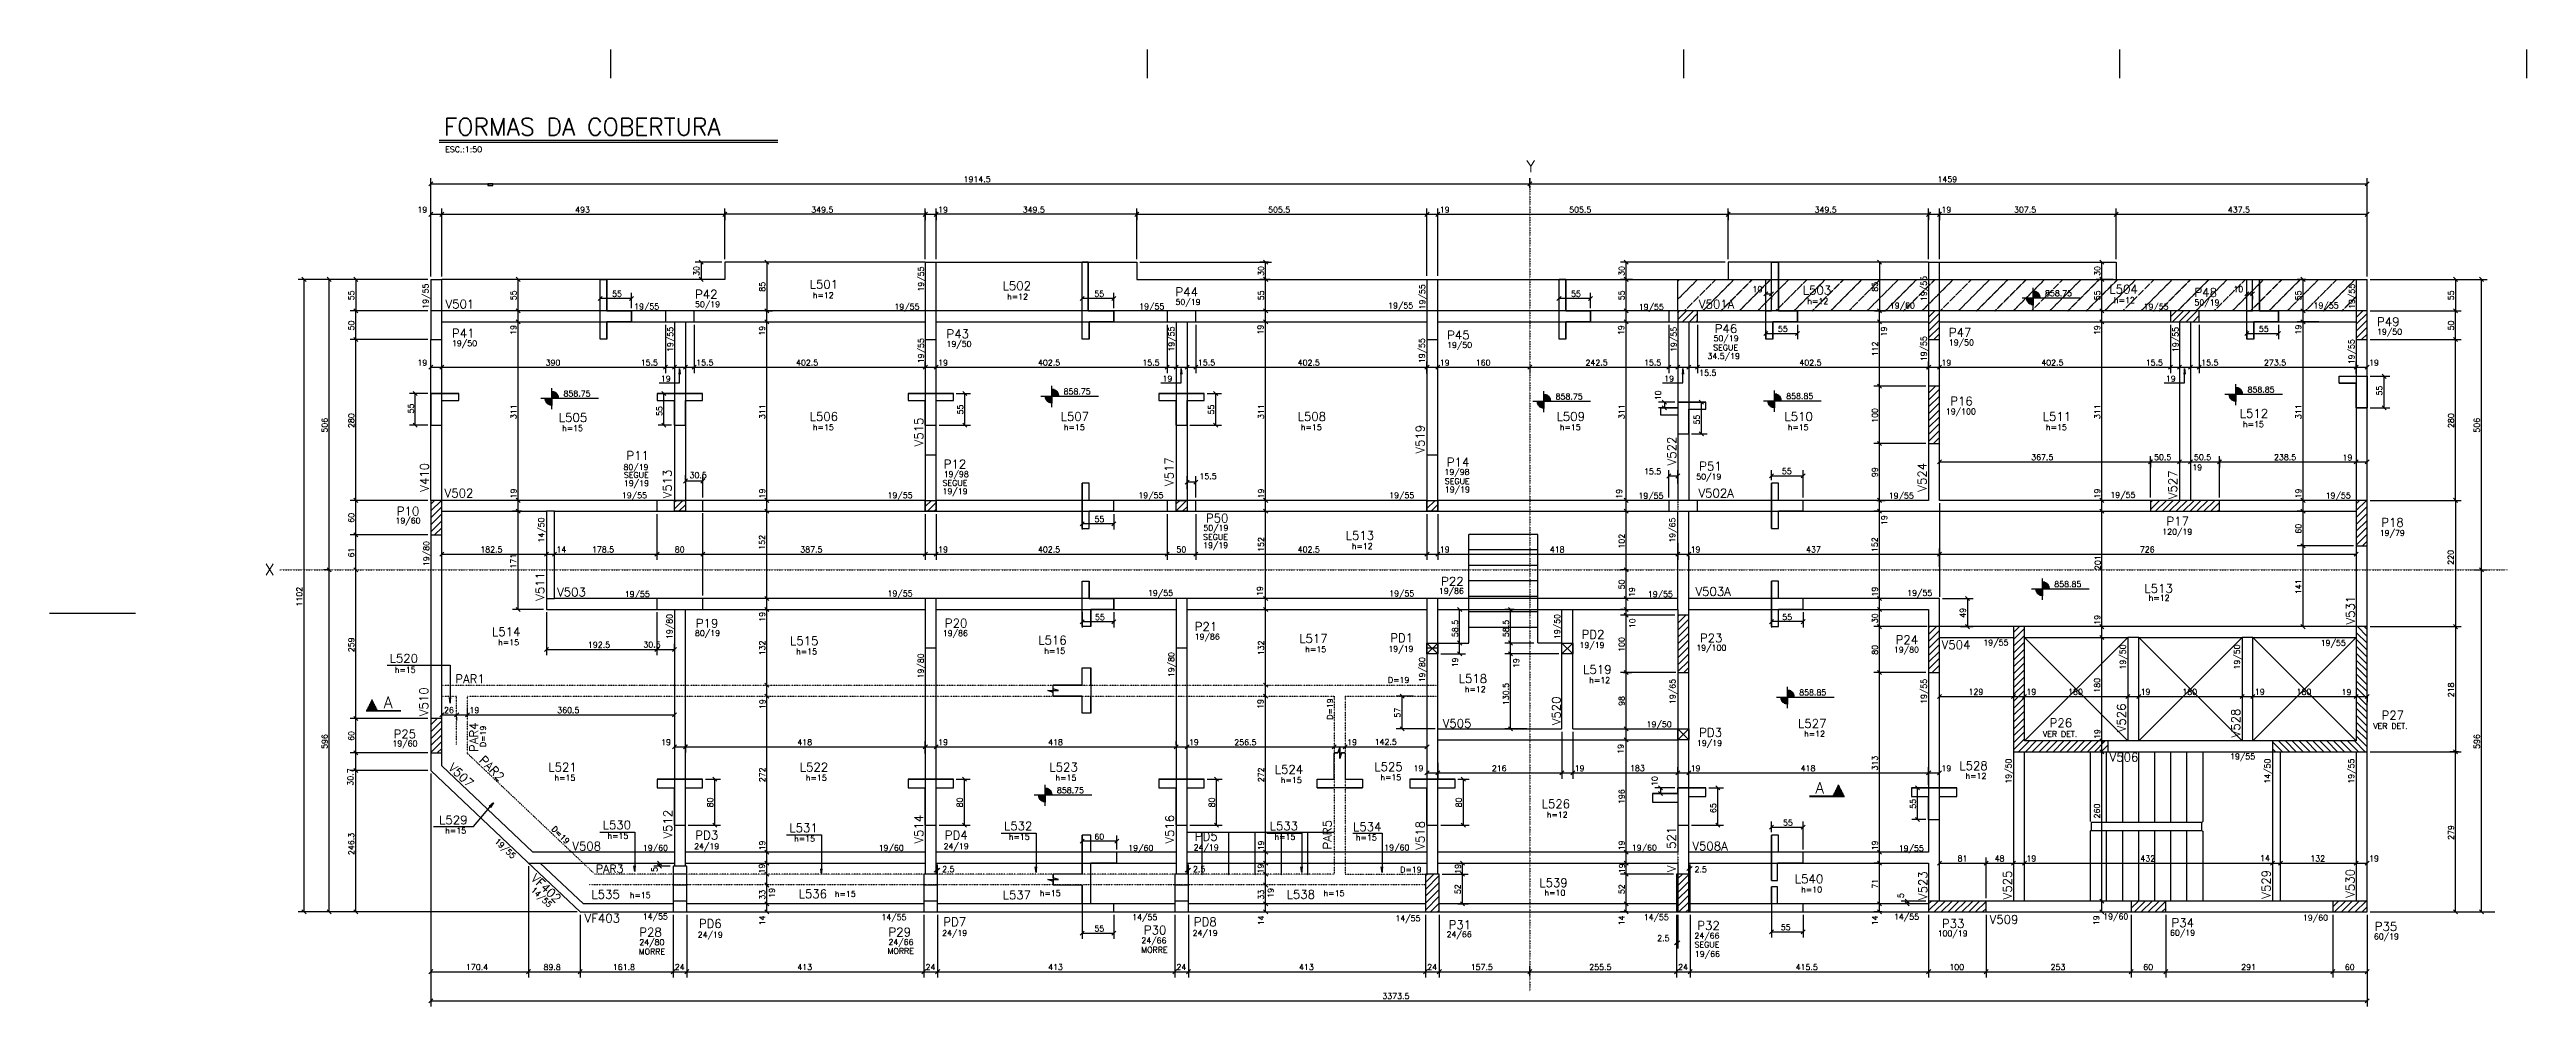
# Model space of a CAD drawing. Extents: x 715 to 5031, y 2524 to 4191.
import ezdxf

# ---------------------------------------------------------------- set-up
doc = ezdxf.new("R2010")
doc.units = 0
doc.header["$MEASUREMENT"] = 0
doc.linetypes.add('ESTILO_TQS_0004', pattern=[2, 0.5, -0.4, 0.1, -0.4, 0.1, -0.5])
doc.linetypes.add('ESTILO_TQS_0005', pattern=[0.4, 0.3, -0.1])
for name, color, linetype in [('1', 1, 'CONTINUOUS'), ('2', 2, 'CONTINUOUS'), ('3', 3, 'CONTINUOUS'), ('4', 4, 'CONTINUOUS'), ('6', 6, 'CONTINUOUS'), ('7', 7, 'CONTINUOUS'), ('8', 8, 'CONTINUOUS'), ('9', 9, 'CONTINUOUS')]:
    doc.layers.add(name, color=color, linetype=linetype)
doc.styles.get("Standard").update_dxf_attribs({"font": 'ROMANS.SHX'})

msp = doc.modelspace()

# ---------------------------------------------------------------- linework, layer by layer
at = {"layer": '1', "linetype": 'Continuous'}
for p, q in [((865.349047, 3208.281823), (715.34658, 3208.281823)), ((4156.1105, 2986.6155), (4336.1105, 3166.6155)), ((4156.1105, 3166.6155), (4336.1105, 2986.6155)), ((4156.1105, 2986.6155), (4336.1105, 3166.6155)), ((4156.1105, 3166.6155), (4336.1105, 2986.6155)), ((4355.1105, 2986.6155), (4535.1105, 3166.6155)), ((4355.1105, 3166.6155), (4535.1105, 2986.6155)), ((4355.1105, 2986.6155), (4535.1105, 3166.6155)), ((4355.1105, 3166.6155), (4535.1105, 2986.6155)), ((4554.1105, 2986.6155), (4734.1105, 3166.6155)), ((4554.1105, 3166.6155), (4734.1105, 2986.6155)), ((4554.1105, 2986.6155), (4734.1105, 3166.6155)), ((4554.1105, 3166.6155), (4734.1105, 2986.6155))]:
    msp.add_line(p, q, dxfattribs=at)
msp.add_lwpolyline([(1478.706556, 3953.89733), (1487.651232, 3953.89733), (1487.651232, 3956.761088), (1478.706556, 3956.761088), (1478.706556, 3953.89733)], dxfattribs=at)
at = {"layer": '2', "linetype": 'Continuous'}
for p, q in [((1376.074966, 3953.366517), (1383.146034, 3960.437585)), ((3290.574966, 3953.366517), (3297.646034, 3960.437585)), ((3290.574966, 3953.366517), (3297.646034, 3960.437585)), ((4749.574966, 3953.366517), (4756.646034, 3960.437585)), ((1376.074966, 3900.363526), (1383.146034, 3907.434594)), ((1395.074966, 3900.363526), (1402.146034, 3907.434594)), ((1395.074966, 3900.363526), (1402.146034, 3907.434594)), ((1895.146034, 3907.434594), (1888.074966, 3900.363526)), ((2237.574966, 3900.363526), (2244.646034, 3907.434594)), ((2237.574966, 3900.363526), (2244.646034, 3907.434594)), ((2244.646034, 3907.434594), (2237.574966, 3900.363526)), ((2256.574966, 3900.363526), (2263.646034, 3907.434594)), ((2256.574966, 3900.363526), (2263.646034, 3907.434594)), ((2263.646034, 3907.434594), (2256.574966, 3900.363526)), ((2613.146034, 3907.434594), (2606.074966, 3900.363526)), ((3111.574966, 3900.363526), (3118.646034, 3907.434594)), ((3111.574966, 3900.363526), (3118.646034, 3907.434594)), ((3130.574966, 3900.363526), (3137.646034, 3907.434594)), ((3130.574966, 3900.363526), (3137.646034, 3907.434594)), ((3643.146034, 3907.434594), (3636.074966, 3900.363526)), ((3985.574966, 3900.363526), (3992.646034, 3907.434594)), ((3985.574966, 3900.363526), (3992.646034, 3907.434594)), ((3992.646034, 3907.434594), (3985.574966, 3900.363526)), ((4004.574966, 3900.363526), (4011.646034, 3907.434594)), ((4004.574966, 3900.363526), (4011.646034, 3907.434594)), ((4004.574966, 3900.363526), (4011.646034, 3907.434594)), ((4004.574966, 3900.363526), (4011.646034, 3907.434594)), ((4312.074966, 3900.363526), (4319.146034, 3907.434594)), ((4312.074966, 3900.363526), (4319.146034, 3907.434594)), ((4749.574966, 3900.363526), (4756.646034, 3907.434594)), ((1846.831272, 3824.151034), (1853.902339, 3817.079966)), ((1961.469461, 3824.151034), (1968.540529, 3817.079966)), ((2837.57233, 3817.079966), (2830.501263, 3824.151034)), ((3465.757839, 3817.079966), (3458.686771, 3824.151034)), ((3899.916211, 3824.151034), (3906.987279, 3817.079966)), ((4294.530828, 3817.079966), (4287.45976, 3824.151034)), ((1155.116378, 3794.151034), (1162.187446, 3787.079966)), ((1206.205502, 3787.079966), (1199.134434, 3794.151034)), ((1245.498999, 3794.151034), (1252.570067, 3787.079966)), ((1535.362802, 3787.079966), (1528.291734, 3794.151034)), ((1678.003307, 3760.882764), (1670.93224, 3753.811696)), ((1733.003307, 3760.882764), (1725.93224, 3753.811696)), ((1846.831272, 3794.151034), (1853.902339, 3787.079966)), ((2518.148264, 3760.882764), (2511.077196, 3753.811696)), ((2573.148264, 3760.882764), (2566.077196, 3753.811696)), ((2837.57233, 3787.079966), (2830.501263, 3794.151034)), ((2837.57233, 3787.079966), (2830.501263, 3794.151034)), ((3348.687475, 3760.882764), (3341.616407, 3753.811696)), ((3403.687475, 3760.882764), (3396.616407, 3753.811696)), ((3465.757839, 3787.079966), (3458.686771, 3794.151034)), ((3465.757839, 3787.079966), (3458.686771, 3794.151034)), ((3701.990317, 3761.937269), (3709.061385, 3769.008337)), ((3711.990317, 3761.937269), (3719.061385, 3769.008337)), ((4294.530828, 3787.079966), (4287.45976, 3794.151034)), ((4294.530828, 3787.079966), (4287.45976, 3794.151034)), ((4539.858612, 3761.937269), (4546.92968, 3769.008337)), ((4549.858612, 3761.937269), (4556.92968, 3769.008337)), ((4644.854657, 3787.079966), (4637.783589, 3794.151034)), ((4903.570832, 3794.151034), (4910.641899, 3787.079966)), ((4955.689428, 3787.079966), (4948.61836, 3794.151034)), ((1252.570067, 3732.079966), (1245.498999, 3739.151034)), ((1252.570067, 3732.079966), (1245.498999, 3739.151034)), ((1245.498999, 3739.151034), (1252.570067, 3732.079966)), ((1245.498999, 3739.151034), (1252.570067, 3732.079966)), ((1535.362802, 3732.079966), (1528.291734, 3739.151034)), ((1535.362802, 3732.079966), (1528.291734, 3739.151034)), ((1535.362802, 3732.079966), (1528.291734, 3739.151034)), ((1535.362802, 3713.079966), (1528.291734, 3720.151034)), ((1535.362802, 3713.079966), (1528.291734, 3720.151034)), ((1968.540529, 3732.079966), (1961.469461, 3739.151034)), ((1968.540529, 3732.079966), (1961.469461, 3739.151034)), ((1968.540529, 3732.079966), (1961.469461, 3739.151034)), ((1961.469461, 3739.151034), (1968.540529, 3732.079966)), ((1968.540529, 3713.079966), (1961.469461, 3720.151034)), ((1968.540529, 3713.079966), (1961.469461, 3720.151034)), ((2837.57233, 3732.079966), (2830.501263, 3739.151034)), ((2837.57233, 3732.079966), (2830.501263, 3739.151034)), ((2830.501263, 3739.151034), (2837.57233, 3732.079966)), ((2837.57233, 3732.079966), (2830.501263, 3739.151034)), ((2837.57233, 3713.079966), (2830.501263, 3720.151034)), ((2837.57233, 3713.079966), (2830.501263, 3720.151034)), ((3465.757839, 3732.079966), (3458.686771, 3739.151034)), ((3465.757839, 3732.079966), (3458.686771, 3739.151034)), ((3465.757839, 3732.079966), (3458.686771, 3739.151034)), ((3465.757839, 3713.079966), (3458.686771, 3720.151034)), ((3465.757839, 3713.079966), (3458.686771, 3720.151034)), ((3906.987279, 3732.079966), (3899.916211, 3739.151034)), ((3906.987279, 3732.079966), (3899.916211, 3739.151034)), ((3906.987279, 3732.079966), (3899.916211, 3739.151034)), ((3899.916211, 3739.151034), (3906.987279, 3732.079966)), ((3906.987279, 3713.079966), (3899.916211, 3720.151034)), ((3906.987279, 3713.079966), (3899.916211, 3720.151034)), ((4294.530828, 3732.079966), (4287.45976, 3739.151034)), ((4294.530828, 3732.079966), (4287.45976, 3739.151034)), ((4294.530828, 3732.079966), (4287.45976, 3739.151034)), ((4294.530828, 3713.079966), (4287.45976, 3720.151034)), ((4294.530828, 3713.079966), (4287.45976, 3720.151034)), ((4644.854657, 3732.079966), (4637.783589, 3739.151034)), ((4644.854657, 3732.079966), (4637.783589, 3739.151034)), ((4644.854657, 3732.079966), (4637.783589, 3739.151034)), ((4644.854657, 3713.079966), (4637.783589, 3720.151034)), ((4644.854657, 3713.079966), (4637.783589, 3720.151034)), ((4910.641899, 3732.079966), (4903.570832, 3739.151034)), ((4910.641899, 3732.079966), (4903.570832, 3739.151034)), ((4903.570832, 3739.151034), (4910.641899, 3732.079966)), ((1252.570067, 3682.079966), (1245.498999, 3689.151034)), ((1252.570067, 3682.079966), (1245.498999, 3689.151034)), ((3701.990317, 3692.749718), (3709.061385, 3699.820786)), ((3756.990317, 3692.749718), (3764.061385, 3699.820786)), ((4539.858612, 3692.749718), (4546.92968, 3699.820786)), ((4594.858612, 3692.749718), (4601.92968, 3699.820786)), ((4910.641899, 3682.079966), (4903.570832, 3689.151034)), ((4910.641899, 3682.079966), (4903.570832, 3689.151034)), ((1376.074966, 3633.922338), (1383.146034, 3640.993405)), ((1395.074966, 3633.922338), (1402.146034, 3640.993405)), ((1395.074966, 3633.922338), (1402.146034, 3640.993405)), ((1785.074966, 3633.922338), (1792.146034, 3640.993405)), ((1800.574966, 3633.922338), (1807.646034, 3640.993405)), ((1800.574966, 3633.922338), (1807.646034, 3640.993405)), ((1819.574966, 3633.922338), (1826.646034, 3640.993405)), ((1819.574966, 3633.922338), (1826.646034, 3640.993405)), ((1835.074966, 3633.922338), (1842.146034, 3640.993405)), ((2237.574966, 3633.922338), (2244.646034, 3640.993405)), ((2237.574966, 3633.922338), (2244.646034, 3640.993405)), ((2256.574966, 3633.922338), (2263.646034, 3640.993405)), ((2256.574966, 3633.922338), (2263.646034, 3640.993405)), ((2659.074966, 3633.922338), (2666.146034, 3640.993405)), ((2674.574966, 3633.922338), (2681.646034, 3640.993405)), ((2674.574966, 3633.922338), (2681.646034, 3640.993405)), ((2693.574966, 3633.922338), (2700.646034, 3640.993405)), ((2693.574966, 3633.922338), (2700.646034, 3640.993405)), ((2709.074966, 3633.922338), (2716.146034, 3640.993405)), ((3111.574966, 3633.922338), (3118.646034, 3640.993405)), ((3111.574966, 3633.922338), (3118.646034, 3640.993405)), ((3130.574966, 3633.922338), (3137.646034, 3640.993405)), ((3130.574966, 3633.922338), (3137.646034, 3640.993405)), ((3290.574966, 3633.922338), (3297.646034, 3640.993405)), ((3290.574966, 3633.922338), (3297.646034, 3640.993405)), ((3533.074966, 3633.922338), (3540.146034, 3640.993405)), ((3548.574966, 3633.922338), (3555.646034, 3640.993405)), ((3548.574966, 3633.922338), (3555.646034, 3640.993405)), ((3567.574966, 3633.922338), (3574.646034, 3640.993405)), ((3567.574966, 3633.922338), (3574.646034, 3640.993405)), ((3583.074966, 3633.922338), (3590.146034, 3640.993405)), ((3985.574966, 3633.922338), (3992.646034, 3640.993405)), ((3985.574966, 3633.922338), (3992.646034, 3640.993405)), ((4004.574966, 3633.922338), (4011.646034, 3640.993405)), ((4004.574966, 3633.922338), (4011.646034, 3640.993405)), ((4407.074966, 3633.922338), (4414.146034, 3640.993405)), ((4422.574966, 3633.922338), (4429.646034, 3640.993405)), ((4422.574966, 3633.922338), (4429.646034, 3640.993405)), ((4441.574966, 3633.922338), (4448.646034, 3640.993405)), ((4441.574966, 3633.922338), (4448.646034, 3640.993405)), ((4457.074966, 3633.922338), (4464.146034, 3640.993405)), ((4730.574966, 3633.922338), (4737.646034, 3640.993405)), ((4730.574966, 3633.922338), (4737.646034, 3640.993405)), ((4749.574966, 3633.922338), (4756.646034, 3640.993405)), ((4786.240009, 3618.152324), (4779.168941, 3625.223392)), ((1355.732279, 3588.152324), (1348.661211, 3595.223392)), ((1789.324461, 3588.152324), (1782.253393, 3595.223392)), ((2313.51276, 3588.152324), (2306.441693, 3595.223392)), ((2750.51276, 3588.152324), (2743.441693, 3595.223392)), ((3906.987279, 3601.079966), (3899.916211, 3608.151034)), ((3906.987279, 3601.079966), (3899.916211, 3608.151034)), ((3906.987279, 3601.079966), (3899.916211, 3608.151034)), ((1355.732279, 3533.152324), (1348.661211, 3540.223392)), ((1789.324461, 3533.152324), (1782.253393, 3540.223392)), ((2313.51276, 3533.152324), (2306.441693, 3540.223392)), ((2750.51276, 3533.152324), (2743.441693, 3540.223392)), ((3525.134911, 3580.223392), (3532.205979, 3573.152324)), ((3525.134911, 3570.223392), (3532.205979, 3563.152324)), ((3596.655384, 3573.152324), (3589.584316, 3580.223392)), ((4786.240009, 3563.152324), (4779.168941, 3570.223392)), ((3596.655384, 3518.152324), (3589.584316, 3525.223392)), ((3906.987279, 3501.079966), (3899.916211, 3508.151034)), ((3906.987279, 3501.079966), (3899.916211, 3508.151034)), ((4004.574966, 3469.235557), (4011.646034, 3476.306624)), ((4372.074966, 3469.235557), (4379.146034, 3476.306624)), ((4422.574966, 3469.235557), (4429.646034, 3476.306624)), ((4422.574966, 3469.235557), (4429.646034, 3476.306624)), ((4441.574966, 3469.235557), (4448.646034, 3476.306624)), ((4441.574966, 3469.235557), (4448.646034, 3476.306624)), ((4492.074966, 3469.235557), (4499.146034, 3476.306624)), ((4730.574966, 3469.235557), (4737.646034, 3476.306624)), ((4730.574966, 3469.235557), (4737.646034, 3476.306624)), ((4749.574966, 3469.235557), (4756.646034, 3476.306624)), ((4749.574966, 3469.235557), (4756.646034, 3476.306624)), ((1252.570067, 3402.079966), (1245.498999, 3409.151034)), ((1252.570067, 3402.079966), (1245.498999, 3409.151034)), ((1252.570067, 3402.079966), (1245.498999, 3409.151034)), ((1535.362802, 3402.079966), (1528.291734, 3409.151034)), ((1535.362802, 3402.079966), (1528.291734, 3409.151034)), ((1535.362802, 3402.079966), (1528.291734, 3409.151034)), ((1826.646034, 3442.851185), (1819.574966, 3435.780118)), ((1857.146034, 3442.851185), (1850.074966, 3435.780118)), ((1968.540529, 3402.079966), (1961.469461, 3409.151034)), ((1968.540529, 3402.079966), (1961.469461, 3409.151034)), ((1968.540529, 3402.079966), (1961.469461, 3409.151034)), ((2700.646034, 3441.070175), (2693.574966, 3433.999107)), ((2716.14601, 3441.070175), (2709.074942, 3433.999107)), ((2837.57233, 3402.079966), (2830.501263, 3409.151034)), ((2837.57233, 3402.079966), (2830.501263, 3409.151034)), ((2837.57233, 3402.079966), (2830.501263, 3409.151034)), ((3465.757839, 3402.079966), (3458.686771, 3409.151034)), ((3465.757839, 3402.079966), (3458.686771, 3409.151034)), ((3465.757839, 3402.079966), (3458.686771, 3409.151034)), ((3533.074966, 3444.508983), (3540.146034, 3451.580051)), ((3548.574966, 3444.508983), (3555.646034, 3451.580051)), ((3711.990317, 3444.614182), (3719.061385, 3451.68525)), ((3711.990317, 3444.614182), (3719.061385, 3451.68525)), ((3766.990317, 3444.614182), (3774.061385, 3451.68525)), ((3766.990317, 3444.614182), (3774.061385, 3451.68525)), ((3906.987279, 3402.079966), (3899.916211, 3409.151034)), ((3906.987279, 3402.079966), (3899.916211, 3409.151034)), ((4294.530828, 3402.079966), (4287.45976, 3409.151034)), ((4294.530828, 3402.079966), (4287.45976, 3409.151034)), ((4294.530828, 3402.079966), (4287.45976, 3409.151034)), ((4644.854657, 3402.079966), (4637.783589, 3409.151034)), ((4644.854657, 3402.079966), (4637.783589, 3409.151034)), ((4903.570832, 3409.151034), (4910.641899, 3402.079966)), ((1535.362802, 3383.079966), (1528.291734, 3390.151034)), ((1535.362802, 3383.079966), (1528.291734, 3390.151034)), ((1968.540529, 3383.079966), (1961.469461, 3390.151034)), ((1968.540529, 3383.079966), (1961.469461, 3390.151034)), ((2518.148264, 3368.400615), (2511.077196, 3361.329547)), ((2573.148264, 3368.400615), (2566.077196, 3361.329547)), ((2837.57233, 3383.079966), (2830.501263, 3390.151034)), ((2837.57233, 3383.079966), (2830.501263, 3390.151034)), ((3465.757839, 3383.079966), (3458.686771, 3390.151034)), ((3465.757839, 3383.079966), (3458.686771, 3390.151034)), ((3906.987279, 3383.079966), (3899.916211, 3390.151034)), ((3906.987279, 3383.079966), (3899.916211, 3390.151034)), ((4294.530828, 3383.079966), (4287.45976, 3390.151034)), ((4294.530828, 3383.079966), (4287.45976, 3390.151034)), ((4644.854657, 3383.079966), (4637.783589, 3390.151034)), ((4644.854657, 3383.079966), (4637.783589, 3390.151034)), ((1252.570067, 3342.079966), (1245.498999, 3349.151034)), ((1252.570067, 3342.079966), (1245.498999, 3349.151034)), ((4644.854657, 3323.079966), (4637.783589, 3330.151034)), ((4644.854657, 3323.079966), (4637.783589, 3330.151034)), ((1206.205502, 3281.079966), (1199.134434, 3288.151034)), ((1206.205502, 3281.079966), (1199.134434, 3288.151034)), ((1252.570067, 3281.079966), (1245.498999, 3288.151034)), ((1252.570067, 3281.079966), (1245.498999, 3288.151034)), ((1395.074966, 3308.492612), (1402.146034, 3315.563679)), ((1577.574966, 3308.492612), (1584.646034, 3315.563679)), ((1577.574966, 3308.492612), (1584.646034, 3315.563679)), ((1591.574966, 3308.492612), (1598.646034, 3315.563679)), ((1591.574966, 3308.492612), (1598.646034, 3315.563679)), ((1770.074966, 3308.492612), (1777.146034, 3315.563679)), ((1770.074966, 3308.492612), (1777.146034, 3315.563679)), ((1850.074966, 3308.492612), (1857.146034, 3315.563679)), ((1850.074966, 3308.492612), (1857.146034, 3315.563679)), ((2237.574966, 3308.492612), (2244.646034, 3315.563679)), ((2237.574966, 3308.492612), (2244.646034, 3315.563679)), ((2256.574966, 3308.492612), (2263.646034, 3315.563679)), ((2256.574966, 3308.492612), (2263.646034, 3315.563679)), ((2659.074942, 3308.492612), (2666.14601, 3315.563679)), ((2659.074942, 3308.492612), (2666.14601, 3315.563679)), ((2709.074942, 3308.492612), (2716.14601, 3315.563679)), ((2709.074942, 3308.492612), (2716.14601, 3315.563679)), ((3111.574966, 3308.492612), (3118.646034, 3315.563679)), ((3111.574966, 3308.492612), (3118.646034, 3315.563679)), ((3130.574966, 3308.492612), (3137.646034, 3315.563679)), ((3130.574966, 3308.492612), (3137.646034, 3315.563679)), ((3130.574966, 3308.492612), (3137.646034, 3315.563679)), ((3465.757839, 3281.079966), (3458.686771, 3288.151034)), ((3465.757839, 3281.079966), (3458.686771, 3288.151034)), ((3548.574966, 3308.492612), (3555.646034, 3315.563679)), ((3548.574966, 3308.492612), (3555.646034, 3315.563679)), ((3567.574966, 3308.492612), (3574.646034, 3315.563679)), ((3567.574966, 3308.492612), (3574.646034, 3315.563679)), ((4004.574966, 3308.492612), (4011.646034, 3315.563679)), ((4004.574966, 3308.492612), (4011.646034, 3315.563679)), ((4004.574966, 3308.492612), (4011.646034, 3315.563679)), ((4730.574966, 3308.492612), (4737.646034, 3315.563679)), ((4955.689428, 3281.079966), (4948.61836, 3288.151034)), ((4955.689428, 3281.079966), (4948.61836, 3288.151034)), ((1968.540529, 3231.079966), (1961.469461, 3238.151034)), ((1968.540529, 3231.079966), (1961.469461, 3238.151034)), ((2837.57233, 3231.079966), (2830.501263, 3238.151034)), ((2837.57233, 3231.079966), (2830.501263, 3238.151034)), ((3465.757839, 3231.079966), (3458.686771, 3238.151034)), ((3465.757839, 3231.079966), (3458.686771, 3238.151034)), ((3906.987279, 3231.079966), (3899.916211, 3238.151034)), ((3906.987279, 3231.079966), (3899.916211, 3238.151034)), ((4053.074658, 3238.151034), (4060.145726, 3231.079966)), ((1535.362802, 3212.079966), (1528.291734, 3219.151034)), ((1968.540529, 3212.079966), (1961.469461, 3219.151034)), ((1968.540529, 3212.079966), (1961.469461, 3219.151034)), ((1968.540529, 3212.079966), (1961.469461, 3219.151034)), ((2518.148264, 3197.670561), (2511.077196, 3190.599493)), ((2573.148264, 3197.670561), (2566.077196, 3190.599493)), ((2837.57233, 3212.079966), (2830.501263, 3219.151034)), ((2837.57233, 3212.079966), (2830.501263, 3219.151034)), ((2837.57233, 3212.079966), (2830.501263, 3219.151034)), ((3175.588624, 3212.079966), (3168.517556, 3219.151034)), ((3264.173933, 3212.079966), (3257.102866, 3219.151034)), ((3465.757839, 3212.079966), (3458.686771, 3219.151034)), ((3465.757839, 3212.079966), (3458.686771, 3219.151034)), ((3465.757839, 3202.079966), (3458.686771, 3209.151034)), ((3465.757839, 3202.079966), (3458.686771, 3209.151034)), ((3719.061385, 3197.865238), (3711.990317, 3190.79417)), ((3774.061385, 3197.865238), (3766.990317, 3190.79417)), ((3906.987279, 3212.079966), (3899.916211, 3219.151034)), ((3906.987279, 3212.079966), (3899.916211, 3219.151034)), ((3175.588624, 3153.579966), (3168.517556, 3160.651034)), ((3175.588624, 3153.579966), (3168.517556, 3160.651034)), ((3264.173933, 3153.579966), (3257.102866, 3160.651034)), ((3264.173933, 3153.579966), (3257.102866, 3160.651034)), ((3906.987279, 3182.079966), (3899.916211, 3189.151034)), ((3906.987279, 3182.079966), (3899.916211, 3189.151034)), ((4053.074658, 3189.151034), (4060.145726, 3182.079966)), ((4294.530828, 3182.079966), (4287.45976, 3189.151034)), ((4294.530828, 3182.079966), (4287.45976, 3189.151034)), ((4294.530828, 3163.079966), (4287.45976, 3170.151034)), ((4294.530828, 3163.079966), (4287.45976, 3170.151034)), ((4644.854657, 3182.079966), (4637.783589, 3189.151034)), ((4903.570832, 3189.151034), (4910.641899, 3182.079966)), ((4903.570832, 3189.151034), (4910.641899, 3182.079966)), ((1577.574966, 3142.404555), (1584.646034, 3149.475623)), ((1770.074966, 3142.404555), (1777.146034, 3149.475623)), ((1770.074966, 3142.404555), (1777.146034, 3149.475623)), ((1800.574966, 3142.404555), (1807.646034, 3149.475623)), ((3175.588624, 3134.579966), (3168.517556, 3141.651034)), ((3264.173933, 3134.579966), (3257.102866, 3141.651034)), ((3264.173933, 3134.579966), (3257.102866, 3141.651034)), ((3465.757839, 3102.079966), (3458.686771, 3109.151034)), ((3465.757839, 3102.079966), (3458.686771, 3109.151034)), ((3465.757839, 3102.079966), (3458.686771, 3109.151034)), ((3906.987279, 3102.079966), (3899.916211, 3109.151034)), ((3906.987279, 3102.079966), (3899.916211, 3109.151034)), ((1968.540529, 3080.079966), (1961.469461, 3087.151034)), ((1968.540529, 3080.079966), (1961.469461, 3087.151034)), ((1968.540529, 3061.079966), (1961.469461, 3068.151034)), ((1968.540529, 3061.079966), (1961.469461, 3068.151034)), ((2837.57233, 3080.079966), (2830.501263, 3087.151034)), ((2837.57233, 3080.079966), (2830.501263, 3087.151034)), ((2837.57233, 3061.079966), (2830.501263, 3068.151034)), ((2837.57233, 3061.079966), (2830.501263, 3068.151034)), ((3075.204661, 3061.079966), (3068.133594, 3068.151034)), ((4004.574966, 3060.53655), (4011.646034, 3067.607618)), ((4004.574966, 3060.53655), (4011.646034, 3067.607618)), ((4133.574966, 3060.53655), (4140.646034, 3067.607618)), ((4133.574966, 3060.53655), (4140.646034, 3067.607618)), ((4152.574966, 3060.53655), (4159.646034, 3067.607618)), ((4152.574966, 3060.53655), (4159.646034, 3067.607618)), ((4332.574966, 3060.53655), (4339.646034, 3067.607618)), ((4332.574966, 3060.53655), (4339.646034, 3067.607618)), ((4351.574966, 3060.53655), (4358.646034, 3067.607618)), ((4351.574966, 3060.53655), (4358.646034, 3067.607618)), ((4531.574966, 3060.53655), (4538.646034, 3067.607618)), ((4531.574966, 3060.53655), (4538.646034, 3067.607618)), ((4550.574966, 3060.53655), (4557.646034, 3067.607618)), ((4550.574966, 3060.53655), (4557.646034, 3067.607618)), ((4730.574966, 3060.53655), (4737.646034, 3067.607618)), ((4730.574966, 3060.53655), (4737.646034, 3067.607618)), ((4749.574966, 3060.53655), (4756.646034, 3067.607618)), ((4749.574966, 3060.53655), (4756.646034, 3067.607618)), ((4756.646034, 3067.607618), (4749.574966, 3060.53655)), ((1252.570067, 3022.079966), (1245.498999, 3029.151034)), ((1252.570067, 3022.079966), (1245.498999, 3029.151034)), ((1395.074966, 3028.553868), (1402.146034, 3035.624936)), ((1421.074966, 3028.553868), (1428.146034, 3035.624936)), ((1421.074966, 3028.553868), (1428.146034, 3035.624936)), ((1440.074966, 3028.553868), (1447.146034, 3035.624936)), ((1440.074966, 3028.553868), (1447.146034, 3035.624936)), ((1800.574966, 3028.553868), (1807.646034, 3035.624936)), ((1800.574966, 2972.778948), (1807.646034, 2979.850016)), ((1819.574966, 2972.778948), (1826.646034, 2979.850016)), ((1819.574966, 2972.778948), (1826.646034, 2979.850016)), ((2237.574966, 2972.778948), (2244.646034, 2979.850016)), ((2237.574966, 2972.778948), (2244.646034, 2979.850016)), ((2256.574966, 2972.778948), (2263.646034, 2979.850016)), ((2256.574966, 2972.778948), (2263.646034, 2979.850016)), ((2674.574966, 2972.778948), (2681.646034, 2979.850016)), ((2674.574966, 2972.778948), (2681.646034, 2979.850016)), ((2693.574966, 2972.778948), (2700.646034, 2979.850016)), ((2693.574966, 2972.778948), (2700.646034, 2979.850016)), ((2950.074966, 2972.778948), (2957.146034, 2979.850016)), ((2950.074966, 2972.778948), (2957.146034, 2979.850016)), ((2969.074966, 2972.778948), (2976.146034, 2979.850016)), ((2969.074966, 2972.778948), (2976.146034, 2979.850016)), ((3075.204661, 3004.079966), (3068.133594, 3011.151034)), ((3111.574966, 2972.778948), (3118.646034, 2979.850016)), ((3264.173933, 3004.079966), (3257.102866, 3011.151034)), ((3465.757839, 3004.079966), (3458.686771, 3011.151034)), ((3465.757839, 3004.079966), (3458.686771, 3011.151034)), ((3465.757839, 2985.079966), (3458.686771, 2992.151034)), ((3465.757839, 2985.079966), (3458.686771, 2992.151034)), ((4294.530828, 2983.079966), (4287.45976, 2990.151034)), ((4294.530828, 2983.079966), (4287.45976, 2990.151034)), ((1252.570067, 2962.079966), (1245.498999, 2969.151034)), ((1252.570067, 2962.079966), (1245.498999, 2969.151034)), ((1252.570067, 2931.371115), (1245.498999, 2938.442182)), ((1252.570067, 2931.371115), (1245.498999, 2938.442182)), ((4294.530828, 2964.079966), (4287.45976, 2971.151034)), ((4294.530828, 2964.079966), (4287.45976, 2971.151034)), ((4910.641899, 2964.079966), (4903.570832, 2971.151034)), ((4910.641899, 2964.079966), (4903.570832, 2971.151034)), ((4910.641899, 2964.079966), (4903.570832, 2971.151034)), ((4903.570832, 2971.151034), (4910.641899, 2964.079966)), ((1877.905219, 2916.29555), (1870.834151, 2923.366618)), ((2312.69836, 2916.29555), (2305.627293, 2923.366618)), ((2751.854482, 2916.29555), (2744.783414, 2923.366618)), ((3111.574966, 2927.242188), (3118.646034, 2934.313256)), ((3130.574966, 2927.242188), (3137.646034, 2934.313256)), ((3130.574966, 2927.242188), (3137.646034, 2934.313256)), ((3181.987086, 2916.29555), (3174.916018, 2923.366618)), ((3346.575082, 2927.242188), (3353.64615, 2934.313256)), ((3346.575082, 2927.242188), (3353.64615, 2934.313256)), ((3365.575082, 2927.242188), (3372.64615, 2934.313256)), ((3365.575082, 2927.242188), (3372.64615, 2934.313256)), ((3518.501176, 2908.366618), (3525.572244, 2901.29555)), ((3518.501176, 2898.366618), (3525.572244, 2891.29555)), ((3548.574966, 2927.242188), (3555.646034, 2934.313256)), ((3548.574966, 2927.242188), (3555.646034, 2934.313256)), ((3567.574966, 2927.242188), (3574.646034, 2934.313256)), ((3567.574966, 2927.242188), (3574.646034, 2934.313256)), ((3625.433886, 2901.29555), (3618.362818, 2908.366618)), ((3973.331418, 2901.29555), (3966.260351, 2908.366618)), ((3985.574966, 2927.242188), (3992.646034, 2934.313256)), ((3985.574966, 2927.242188), (3992.646034, 2934.313256)), ((4004.574966, 2927.242188), (4011.646034, 2934.313256)), ((3973.331418, 2846.29555), (3966.260351, 2853.366618)), ((1877.905219, 2836.29555), (1870.834151, 2843.366618)), ((2312.69836, 2836.29555), (2305.627293, 2843.366618)), ((2518.148264, 2815.287384), (2511.077196, 2808.216316)), ((2578.148264, 2815.287384), (2571.077196, 2808.216316)), ((2751.854482, 2836.29555), (2744.783414, 2843.366618)), ((3181.987086, 2836.29555), (3174.916018, 2843.366618)), ((3625.433886, 2836.29555), (3618.362818, 2843.366618)), ((3711.990317, 2832.579481), (3719.061385, 2839.650549)), ((3711.990317, 2832.579481), (3719.061385, 2839.650549)), ((3766.990317, 2832.579481), (3774.061385, 2839.650549)), ((3766.990317, 2832.579481), (3774.061385, 2839.650549)), ((1781.71392, 2770.079966), (1774.642852, 2777.151034)), ((1781.71392, 2765.079966), (1774.642852, 2772.151034)), ((1781.71392, 2765.079966), (1774.642852, 2772.151034)), ((1968.540529, 2789.079966), (1961.469461, 2796.151034)), ((1968.540529, 2789.079966), (1961.469461, 2796.151034)), ((1968.540529, 2789.079966), (1961.469461, 2796.151034)), ((1968.540529, 2770.079966), (1961.469461, 2777.151034)), ((1968.540529, 2770.079966), (1961.469461, 2777.151034)), ((1968.540529, 2770.079966), (1961.469461, 2777.151034)), ((2263.646034, 2765.0201), (2256.574966, 2757.949032)), ((2266.146034, 2765.0201), (2259.074966, 2757.949032)), ((2700.646034, 2765.0201), (2693.574966, 2757.949032)), ((2703.146034, 2765.0201), (2696.074966, 2757.949032)), ((2837.57233, 2789.079966), (2830.501263, 2796.151034)), ((2837.57233, 2789.079966), (2830.501263, 2796.151034)), ((2837.57233, 2789.079966), (2830.501263, 2796.151034)), ((2837.57233, 2770.079966), (2830.501263, 2777.151034)), ((2837.57233, 2770.079966), (2830.501263, 2777.151034)), ((2837.57233, 2770.079966), (2830.501263, 2777.151034)), ((3180.296562, 2770.079966), (3173.225494, 2777.151034)), ((3465.757839, 2789.079966), (3458.686771, 2796.151034)), ((3465.757839, 2789.079966), (3458.686771, 2796.151034)), ((3465.757839, 2789.079966), (3458.686771, 2796.151034)), ((3465.757839, 2770.079966), (3458.686771, 2777.151034)), ((3465.757839, 2770.079966), (3458.686771, 2777.151034)), ((3574.646034, 2767.803087), (3567.574966, 2760.732019)), ((3577.146034, 2767.803087), (3570.074966, 2760.732019)), ((3906.987279, 2789.079966), (3899.916211, 2796.151034)), ((3906.987279, 2789.079966), (3899.916211, 2796.151034)), ((3906.987279, 2770.079966), (3899.916211, 2777.151034)), ((3906.987279, 2770.079966), (3899.916211, 2777.151034)), ((4004.574966, 2770.191359), (4011.646034, 2777.262427)), ((4085.574966, 2770.191359), (4092.646034, 2777.262427)), ((4085.574966, 2770.191359), (4092.646034, 2777.262427)), ((4133.574966, 2770.191359), (4140.646034, 2777.262427)), ((4133.574966, 2770.191359), (4140.646034, 2777.262427)), ((4152.574966, 2770.191359), (4159.646034, 2777.262427)), ((4152.574966, 2770.191359), (4159.646034, 2777.262427)), ((4584.574966, 2770.191359), (4591.646034, 2777.262427)), ((4584.574966, 2770.191359), (4591.646034, 2777.262427)), ((4598.574966, 2770.191359), (4605.646034, 2777.262427)), ((4598.574966, 2770.191359), (4605.646034, 2777.262427)), ((4730.574966, 2770.191359), (4737.646034, 2777.262427)), ((4730.574966, 2770.191359), (4737.646034, 2777.262427)), ((4749.574966, 2770.191359), (4756.646034, 2777.262427)), ((1968.540529, 2751.079966), (1961.469461, 2758.151034)), ((1968.540529, 2751.079966), (1961.469461, 2758.151034)), ((1968.540529, 2732.079966), (1961.469461, 2739.151034)), ((1968.540529, 2732.079966), (1961.469461, 2739.151034)), ((2837.57233, 2751.079966), (2830.501263, 2758.151034)), ((2837.57233, 2751.079966), (2830.501263, 2758.151034)), ((2837.57233, 2732.079966), (2830.501263, 2739.151034)), ((2837.57233, 2732.079966), (2830.501263, 2739.151034)), ((3180.296562, 2751.079966), (3173.225494, 2758.151034)), ((3180.296562, 2751.079966), (3173.225494, 2758.151034)), ((3465.757839, 2751.079966), (3458.686771, 2758.151034)), ((3465.757839, 2751.079966), (3458.686771, 2758.151034)), ((1155.116378, 2692.151034), (1162.187446, 2685.079966)), ((1206.205502, 2685.079966), (1199.134434, 2692.151034)), ((1252.570067, 2685.079966), (1245.498999, 2692.151034)), ((1968.540529, 2699.079966), (1961.469461, 2706.151034)), ((1968.540529, 2699.079966), (1961.469461, 2706.151034)), ((1968.540529, 2699.079966), (1961.469461, 2706.151034)), ((1968.540529, 2685.079966), (1961.469461, 2692.151034)), ((2837.57233, 2699.079966), (2830.501263, 2706.151034)), ((2837.57233, 2699.079966), (2830.501263, 2706.151034)), ((2837.57233, 2699.079966), (2830.501263, 2706.151034)), ((2837.57233, 2685.079966), (2830.501263, 2692.151034)), ((3180.296562, 2699.079966), (3173.225494, 2706.151034)), ((3465.757839, 2699.079966), (3458.686771, 2706.151034)), ((3465.757839, 2699.079966), (3458.686771, 2706.151034)), ((3465.757839, 2685.079966), (3458.686771, 2692.151034)), ((3906.987279, 2699.079966), (3899.916211, 2706.151034)), ((3906.987279, 2699.079966), (3899.916211, 2706.151034)), ((3906.987279, 2685.079966), (3899.916211, 2692.151034)), ((3947.974139, 2711.151034), (3955.045207, 2704.079966)), ((3947.974139, 2706.151034), (3955.045207, 2699.079966)), ((4294.530828, 2704.079966), (4287.45976, 2711.151034)), ((4294.530828, 2704.079966), (4287.45976, 2711.151034)), ((4294.530828, 2685.079966), (4287.45976, 2692.151034)), ((4910.641899, 2685.079966), (4903.570832, 2692.151034)), ((4955.689428, 2685.079966), (4948.61836, 2692.151034)), ((2511.077196, 2648.038343), (2518.148264, 2655.109411)), ((2511.077196, 2648.038343), (2518.148264, 2655.109411)), ((2566.077196, 2648.038343), (2573.148264, 2655.109411)), ((3553.146034, 2638.539676), (3546.074966, 2631.468608)), ((3555.646034, 2638.539676), (3548.574966, 2631.468608)), ((3711.990317, 2650.356923), (3719.061385, 2657.42799)), ((3711.990317, 2650.356923), (3719.061385, 2657.42799)), ((3766.990317, 2650.356923), (3774.061385, 2657.42799)), ((1376.074966, 2581.028585), (1383.146034, 2588.099652)), ((1546.47126, 2581.028585), (1553.542328, 2588.099652)), ((1546.47126, 2581.028585), (1553.542328, 2588.099652)), ((1636.272159, 2581.028585), (1643.343226, 2588.099652)), ((1636.272159, 2581.028585), (1643.343226, 2588.099652)), ((1798.074966, 2581.028585), (1805.146034, 2588.099652)), ((1798.074966, 2581.028585), (1805.146034, 2588.099652)), ((1822.074966, 2581.028585), (1829.146034, 2588.099652)), ((1822.074966, 2581.028585), (1829.146034, 2588.099652)), ((2235.074966, 2581.028585), (2242.146034, 2588.099652)), ((2235.074966, 2581.028585), (2242.146034, 2588.099652)), ((2259.074966, 2581.028585), (2266.146034, 2588.099652)), ((2259.074966, 2581.028585), (2266.146034, 2588.099652)), ((2672.074966, 2581.028585), (2679.146034, 2588.099652)), ((2672.074966, 2581.028585), (2679.146034, 2588.099652)), ((2696.074966, 2581.028585), (2703.146034, 2588.099652)), ((2696.074966, 2581.028585), (2703.146034, 2588.099652)), ((3109.074966, 2581.028585), (3116.146034, 2588.099652)), ((3109.074966, 2581.028585), (3116.146034, 2588.099652)), ((3133.074966, 2581.028585), (3140.146034, 2588.099652)), ((3133.074966, 2581.028585), (3140.146034, 2588.099652)), ((3290.574966, 2581.028585), (3297.646034, 2588.099652)), ((3290.574966, 2581.028585), (3297.646034, 2588.099652)), ((3546.074966, 2581.028585), (3553.146034, 2588.099652)), ((3546.074966, 2581.028585), (3553.146034, 2588.099652)), ((3570.074966, 2581.028585), (3577.146034, 2588.099652)), ((3570.074966, 2581.028585), (3577.146034, 2588.099652)), ((3985.574966, 2581.028585), (3992.646034, 2588.099652)), ((3985.574966, 2581.028585), (3992.646034, 2588.099652)), ((4085.574966, 2581.028585), (4092.646034, 2588.099652)), ((4085.574966, 2581.028585), (4092.646034, 2588.099652)), ((4338.574966, 2581.028585), (4345.646034, 2588.099652)), ((4338.574966, 2581.028585), (4345.646034, 2588.099652)), ((4398.574966, 2581.028585), (4405.646034, 2588.099652)), ((4398.574966, 2581.028585), (4405.646034, 2588.099652)), ((4689.574966, 2581.028585), (4696.646034, 2588.099652)), ((4689.574966, 2581.028585), (4696.646034, 2588.099652)), ((4749.574966, 2581.028585), (4756.646034, 2588.099652)), ((1376.074966, 2530.465197), (1383.146034, 2537.536265)), ((4749.574966, 2530.465197), (4756.646034, 2537.536265))]:
    msp.add_line(p, q, dxfattribs=at)
at = {"layer": '3', "linetype": 'Continuous'}
for p, q in [((1692.873506, 4190.908516), (1692.873506, 4140.909016)), ((2627.357615, 4190.908516), (2627.357615, 4140.909016)), ((3561.841723, 4190.908516), (3561.841723, 4140.909016)), ((4321.353331, 4190.908516), (4321.353331, 4140.909016)), ((5030.612688, 4190.910592), (5030.612688, 4140.911092)), ((5030.612688, 4190.910592), (5030.612688, 4140.911092)), ((5030.612688, 4190.910592), (5030.612688, 4140.911092)), ((2241.1105, 3820.6155), (1891.6105, 3820.6155)), ((1891.6105, 3820.6155), (1891.6105, 3790.6155)), ((2260.1105, 3820.6155), (2609.6105, 3820.6155)), ((2609.6105, 3820.6155), (2609.6105, 3790.6155)), ((3989.1105, 3820.6155), (3639.6105, 3820.6155)), ((3639.6105, 3820.6155), (3639.6105, 3790.6155)), ((4008.1105, 3820.6155), (4315.6105, 3820.6155)), ((4315.6105, 3820.6155), (4315.6105, 3790.6155)), ((1891.6105, 3790.6155), (1398.6105, 3790.6155)), ((2609.6105, 3790.6155), (3639.6105, 3790.6155)), ((4152.309062, 3758.316768), (4252.695825, 3758.316768)), ((4171.357907, 3757.523967), (4158.857907, 3757.523967)), ((4158.857955, 3758.316768), (4183.857955, 3758.316768)), ((4171.357907, 3756.731118), (4158.958902, 3756.731118)), ((4171.357907, 3755.938269), (4159.086265, 3755.938269)), ((4171.357907, 3755.145419), (4159.266891, 3755.145419)), ((4171.357907, 3754.352618), (4159.503163, 3754.352618)), ((4171.357955, 3739.210136), (4171.357955, 3776.065192)), ((4171.357955, 3770.816768), (4171.357955, 3745.816768)), ((4171.357955, 3770.209421), (4175.20708, 3770.209421)), ((4171.357955, 3769.416571), (4177.106418, 3769.416571)), ((4171.357955, 3768.623722), (4178.430213, 3768.623722)), ((4171.357955, 3767.830861), (4179.465474, 3767.830861)), ((4171.357955, 3767.038072), (4180.312814, 3767.038072)), ((4171.357955, 3766.245223), (4181.021823, 3766.245223)), ((4171.357955, 3765.452362), (4181.62116, 3765.452362)), ((4171.357955, 3764.659513), (4182.129182, 3764.659513)), ((4171.357955, 3763.866664), (4182.558335, 3763.866664)), ((4171.357955, 3763.073815), (4182.917394, 3763.073815)), ((4171.357955, 3762.280966), (4183.212699, 3762.280966)), ((4171.357955, 3761.488164), (4183.448972, 3761.488164)), ((4171.357955, 3760.695315), (4183.62955, 3760.695315)), ((4171.357955, 3759.902466), (4183.756961, 3759.902466)), ((4171.357955, 3759.109617), (4183.857955, 3759.109617)), ((4315.6105, 3790.6155), (4753.1105, 3790.6155)), ((1804.1105, 3716.6155), (1804.1105, 3405.6155)), ((1823.1105, 3716.6155), (1823.1105, 3405.6155)), ((2678.1105, 3716.6155), (2678.1105, 3405.6155)), ((2697.1105, 3716.6155), (2697.1105, 3405.6155)), ((3552.1105, 3720.401914), (3567.324086, 3735.6155)), ((3552.1105, 3732.422729), (3555.303271, 3735.6155)), ((3552.1105, 3716.6155), (3552.1105, 3405.6155)), ((3560.344901, 3716.6155), (3579.344901, 3735.6155)), ((3571.1105, 3716.6155), (3571.1105, 3405.6155)), ((3572.365717, 3716.6155), (3586.6105, 3730.860283)), ((3584.386532, 3716.6155), (3586.6105, 3718.839468)), ((3989.1105, 3724.652564), (4000.073436, 3735.6155)), ((3989.1105, 3712.631749), (4008.1105, 3731.631749)), ((3989.1105, 3700.610933), (4008.1105, 3719.610933)), ((4171.357907, 3753.559721), (4159.798469, 3753.559721)), ((4171.357907, 3752.76692), (4160.157527, 3752.76692)), ((4171.357907, 3751.974071), (4160.586681, 3751.974071)), ((4171.357907, 3751.181222), (4161.094703, 3751.181222)), ((4171.357907, 3750.388373), (4161.694087, 3750.388373)), ((4171.357907, 3749.595571), (4162.403049, 3749.595571)), ((4171.357907, 3748.802663), (4163.250388, 3748.802663)), ((4171.357907, 3748.009861), (4164.285649, 3748.009861)), ((4171.357907, 3747.217012), (4165.609445, 3747.217012)), ((4171.357907, 3746.424163), (4167.50883, 3746.424163)), ((4410.6105, 3725.424029), (4420.801971, 3735.6155)), ((4413.822786, 3716.6155), (4432.822786, 3735.6155)), ((4425.843602, 3716.6155), (4444.843602, 3735.6155)), ((4426.1105, 3716.6155), (4426.1105, 3405.6155)), ((4437.864417, 3716.6155), (4456.864417, 3735.6155)), ((4445.1105, 3716.6155), (4445.1105, 3405.6155)), ((4449.885232, 3716.6155), (4460.6105, 3727.340768)), ((4734.1105, 3724.362016), (4745.363984, 3735.6155)), ((4734.1105, 3712.341201), (4753.1105, 3731.341201)), ((4734.1105, 3700.320386), (4753.1105, 3719.320386)), ((3989.1105, 3688.590118), (4008.1105, 3707.590118)), ((3998.156697, 3685.6155), (4008.1105, 3695.569303)), ((4734.1105, 3688.299571), (4753.1105, 3707.299571)), ((4743.447245, 3685.6155), (4753.1105, 3695.278755)), ((1571.282198, 3583.460023), (1671.668961, 3583.460023)), ((1590.331043, 3582.667221), (1577.831043, 3582.667221)), ((1577.831091, 3583.460023), (1602.831091, 3583.460023)), ((1590.331043, 3581.874372), (1577.932038, 3581.874372)), ((1590.331091, 3564.353391), (1590.331091, 3601.208447)), ((1590.331091, 3595.960023), (1590.331091, 3570.960023)), ((1590.331091, 3595.352675), (1594.180216, 3595.352675)), ((1590.331091, 3594.559826), (1596.079554, 3594.559826)), ((1590.331091, 3593.766977), (1597.403349, 3593.766977)), ((1590.331091, 3592.974116), (1598.43861, 3592.974116)), ((1590.331091, 3592.181326), (1599.28595, 3592.181326)), ((1590.331091, 3591.388477), (1599.994959, 3591.388477)), ((1590.331091, 3590.595616), (1600.594296, 3590.595616)), ((1590.331091, 3589.802767), (1601.102318, 3589.802767)), ((1590.331091, 3589.009918), (1601.531471, 3589.009918)), ((1590.331091, 3588.217069), (1601.89053, 3588.217069)), ((1590.331091, 3587.42422), (1602.185835, 3587.42422)), ((1590.331091, 3586.631419), (1602.422108, 3586.631419)), ((1590.331091, 3585.83857), (1602.602686, 3585.83857)), ((1590.331091, 3585.045721), (1602.730097, 3585.045721)), ((1590.331091, 3584.252872), (1602.831091, 3584.252872)), ((2442.591532, 3587.32678), (2542.978295, 3587.32678)), ((2461.640377, 3586.533979), (2449.140377, 3586.533979)), ((2449.140425, 3587.32678), (2474.140425, 3587.32678)), ((2461.640377, 3585.741129), (2449.241372, 3585.741129)), ((2461.640377, 3584.94828), (2449.368735, 3584.94828)), ((2461.640377, 3584.155431), (2449.549361, 3584.155431)), ((2461.640377, 3583.36263), (2449.785633, 3583.36263)), ((2461.640377, 3582.569733), (2450.080939, 3582.569733)), ((2461.640377, 3581.776932), (2450.439997, 3581.776932)), ((2461.640425, 3568.220148), (2461.640425, 3605.075204)), ((2461.640425, 3599.82678), (2461.640425, 3574.82678)), ((2461.640425, 3599.219432), (2465.48955, 3599.219432)), ((2461.640425, 3598.426583), (2467.388888, 3598.426583)), ((2461.640425, 3597.633734), (2468.712683, 3597.633734)), ((2461.640425, 3596.840873), (2469.747944, 3596.840873)), ((2461.640425, 3596.048084), (2470.595284, 3596.048084)), ((2461.640425, 3595.255235), (2471.304293, 3595.255235)), ((2461.640425, 3594.462374), (2471.90363, 3594.462374)), ((2461.640425, 3593.669525), (2472.411652, 3593.669525)), ((2461.640425, 3592.876676), (2472.840805, 3592.876676)), ((2461.640425, 3592.083827), (2473.199864, 3592.083827)), ((2461.640425, 3591.290978), (2473.495169, 3591.290978)), ((2461.640425, 3590.498176), (2473.731442, 3590.498176)), ((2461.640425, 3589.705327), (2473.91202, 3589.705327)), ((2461.640425, 3588.912478), (2474.039431, 3588.912478)), ((2461.640425, 3588.119629), (2474.140425, 3588.119629)), ((3318.771649, 3559.197714), (3318.771649, 3596.05277)), ((3318.771649, 3590.804346), (3318.771649, 3565.804346)), ((3318.771649, 3590.196999), (3322.620774, 3590.196999)), ((3318.771649, 3589.404149), (3324.520111, 3589.404149)), ((3318.771649, 3588.6113), (3325.843907, 3588.6113)), ((3318.771649, 3587.818439), (3326.879168, 3587.818439)), ((3318.771649, 3587.02565), (3327.726507, 3587.02565)), ((3318.771649, 3586.232801), (3328.435517, 3586.232801)), ((3318.771649, 3585.43994), (3329.034853, 3585.43994)), ((3318.771649, 3584.647091), (3329.542876, 3584.647091)), ((3318.771649, 3583.854242), (3329.972029, 3583.854242)), ((3318.771649, 3583.061393), (3330.331087, 3583.061393)), ((3318.771649, 3582.268544), (3330.626393, 3582.268544)), ((3720.528597, 3560.014294), (3720.528597, 3596.869349)), ((3720.528597, 3591.620925), (3720.528597, 3566.620925)), ((3720.528597, 3591.013578), (3724.377722, 3591.013578)), ((3720.528597, 3590.220729), (3726.277059, 3590.220729)), ((3720.528597, 3589.42788), (3727.600855, 3589.42788)), ((3720.528597, 3588.635019), (3728.636116, 3588.635019)), ((3720.528597, 3587.842229), (3729.483455, 3587.842229)), ((3720.528597, 3587.04938), (3730.192465, 3587.04938)), ((3720.528597, 3586.256519), (3730.791801, 3586.256519)), ((3720.528597, 3585.46367), (3731.299823, 3585.46367)), ((3720.528597, 3584.670821), (3731.728977, 3584.670821)), ((3720.528597, 3583.877972), (3732.088035, 3583.877972)), ((3720.528597, 3583.085123), (3732.383341, 3583.085123)), ((3720.528597, 3582.292321), (3732.619613, 3582.292321)), ((3989.1105, 3592.423596), (4001.302404, 3604.6155)), ((3989.1105, 3604.444411), (3989.281589, 3604.6155)), ((3989.1105, 3580.40278), (4008.1105, 3599.40278)), ((3989.1105, 3568.381965), (4008.1105, 3587.381965)), ((4505.196705, 3590.376367), (4605.583468, 3590.376367)), ((4524.24555, 3589.583565), (4511.74555, 3589.583565)), ((4511.745598, 3590.376367), (4536.745598, 3590.376367)), ((4524.24555, 3588.790716), (4511.846544, 3588.790716)), ((4524.24555, 3587.997867), (4511.973908, 3587.997867)), ((4524.24555, 3587.205018), (4512.154533, 3587.205018)), ((4524.24555, 3586.412217), (4512.390806, 3586.412217)), ((4524.24555, 3585.61932), (4512.686112, 3585.61932)), ((4524.24555, 3584.826518), (4513.04517, 3584.826518)), ((4524.24555, 3584.033669), (4513.474323, 3584.033669)), ((4524.24555, 3583.24082), (4513.982346, 3583.24082)), ((4524.24555, 3582.447971), (4514.58173, 3582.447971)), ((4524.245598, 3571.269735), (4524.245598, 3608.124791)), ((4524.245598, 3602.876367), (4524.245598, 3577.876367)), ((4524.245598, 3602.269019), (4528.094723, 3602.269019)), ((4524.245598, 3601.47617), (4529.994061, 3601.47617)), ((4524.245598, 3600.683321), (4531.317856, 3600.683321)), ((4524.245598, 3599.89046), (4532.353117, 3599.89046)), ((4524.245598, 3599.09767), (4533.200457, 3599.09767)), ((4524.245598, 3598.304821), (4533.909466, 3598.304821)), ((4524.245598, 3597.51196), (4534.508802, 3597.51196)), ((4524.245598, 3596.719111), (4535.016825, 3596.719111)), ((4524.245598, 3595.926262), (4535.445978, 3595.926262)), ((4524.245598, 3595.133413), (4535.805037, 3595.133413)), ((4524.245598, 3594.340564), (4536.100342, 3594.340564)), ((4524.245598, 3593.547763), (4536.336615, 3593.547763)), ((4524.245598, 3592.754914), (4536.517193, 3592.754914)), ((4524.245598, 3591.962065), (4536.644604, 3591.962065)), ((4524.245598, 3591.169216), (4536.745598, 3591.169216)), ((1590.331043, 3581.081523), (1578.059401, 3581.081523)), ((1590.331043, 3580.288674), (1578.240027, 3580.288674)), ((1590.331043, 3579.495873), (1578.4763, 3579.495873)), ((1590.331043, 3578.702976), (1578.771605, 3578.702976)), ((1590.331043, 3577.910174), (1579.130663, 3577.910174)), ((1590.331043, 3577.117325), (1579.559817, 3577.117325)), ((1590.331043, 3576.324476), (1580.067839, 3576.324476)), ((1590.331043, 3575.531627), (1580.667223, 3575.531627)), ((1590.331043, 3574.738826), (1581.376185, 3574.738826)), ((1590.331043, 3573.945917), (1582.223524, 3573.945917)), ((1590.331043, 3573.153116), (1583.258785, 3573.153116)), ((1590.331043, 3572.360267), (1584.582581, 3572.360267)), ((1590.331043, 3571.567418), (1586.481966, 3571.567418)), ((2461.640377, 3580.984083), (2450.869151, 3580.984083)), ((2461.640377, 3580.191234), (2451.377173, 3580.191234)), ((2461.640377, 3579.398385), (2451.976557, 3579.398385)), ((2461.640377, 3578.605583), (2452.685519, 3578.605583)), ((2461.640377, 3577.812675), (2453.532858, 3577.812675)), ((2461.640377, 3577.019873), (2454.568119, 3577.019873)), ((2461.640377, 3576.227024), (2455.891915, 3576.227024)), ((2461.640377, 3575.434175), (2457.7913, 3575.434175)), ((3299.722755, 3578.304346), (3400.109519, 3578.304346)), ((3318.771601, 3577.511545), (3306.271601, 3577.511545)), ((3306.271649, 3578.304346), (3331.271649, 3578.304346)), ((3318.771601, 3576.718696), (3306.372595, 3576.718696)), ((3318.771601, 3575.925846), (3306.499958, 3575.925846)), ((3318.771601, 3575.132997), (3306.680584, 3575.132997)), ((3318.771601, 3574.340196), (3306.916857, 3574.340196)), ((3318.771601, 3573.547299), (3307.212162, 3573.547299)), ((3318.771601, 3572.754498), (3307.571221, 3572.754498)), ((3318.771601, 3571.961649), (3308.000374, 3571.961649)), ((3318.771601, 3571.1688), (3308.508396, 3571.1688)), ((3318.771601, 3570.375951), (3309.107781, 3570.375951)), ((3318.771601, 3569.583149), (3309.816742, 3569.583149)), ((3318.771601, 3568.790241), (3310.664082, 3568.790241)), ((3318.771601, 3567.997439), (3311.699343, 3567.997439)), ((3318.771601, 3567.20459), (3313.023138, 3567.20459)), ((3318.771601, 3566.411741), (3314.922524, 3566.411741)), ((3318.771649, 3581.475742), (3330.862665, 3581.475742)), ((3318.771649, 3580.682893), (3331.043244, 3580.682893)), ((3318.771649, 3579.890044), (3331.170655, 3579.890044)), ((3318.771649, 3579.097195), (3331.271649, 3579.097195)), ((3701.479703, 3579.120925), (3801.866467, 3579.120925)), ((3720.528549, 3578.328124), (3708.028549, 3578.328124)), ((3708.028597, 3579.120925), (3733.028597, 3579.120925)), ((3720.528549, 3577.535275), (3708.129543, 3577.535275)), ((3720.528549, 3576.742426), (3708.256906, 3576.742426)), ((3720.528549, 3575.949577), (3708.437532, 3575.949577)), ((3720.528549, 3575.156775), (3708.673805, 3575.156775)), ((3720.528549, 3574.363878), (3708.96911, 3574.363878)), ((3720.528549, 3573.571077), (3709.328169, 3573.571077)), ((3720.528549, 3572.778228), (3709.757322, 3572.778228)), ((3720.528549, 3571.985379), (3710.265344, 3571.985379)), ((3720.528549, 3571.19253), (3710.864729, 3571.19253)), ((3720.528549, 3570.399729), (3711.57369, 3570.399729)), ((3720.528549, 3569.60682), (3712.42103, 3569.60682)), ((3720.528549, 3568.814018), (3713.456291, 3568.814018)), ((3720.528549, 3568.021169), (3714.780086, 3568.021169)), ((3720.528549, 3567.22832), (3716.679472, 3567.22832)), ((3720.528597, 3581.499472), (3732.800192, 3581.499472)), ((3720.528597, 3580.706623), (3732.927602, 3580.706623)), ((3720.528597, 3579.913774), (3733.028597, 3579.913774)), ((3989.1105, 3556.36115), (4008.1105, 3575.36115)), ((3989.1105, 3544.340335), (4008.1105, 3563.340335)), ((3989.1105, 3532.319519), (4008.1105, 3551.319519)), ((3989.1105, 3520.298704), (4008.1105, 3539.298704)), ((4524.24555, 3581.65517), (4515.290691, 3581.65517)), ((4524.24555, 3580.862261), (4516.138031, 3580.862261)), ((4524.24555, 3580.06946), (4517.173292, 3580.06946)), ((4524.24555, 3579.276611), (4518.497088, 3579.276611)), ((4524.24555, 3578.483762), (4520.396473, 3578.483762)), ((3989.1105, 3508.277889), (4008.1105, 3527.277889)), ((3997.468926, 3504.6155), (4008.1105, 3515.257074)), ((1379.6105, 3387.086652), (1398.139348, 3405.6155)), ((1379.6105, 3399.107467), (1386.118533, 3405.6155)), ((1379.6105, 3375.065837), (1398.6105, 3394.065837)), ((1379.6105, 3363.045021), (1398.6105, 3382.045021)), ((1379.6105, 3351.024206), (1398.6105, 3370.024206)), ((1804.1105, 3390.858117), (1818.867883, 3405.6155)), ((1804.1105, 3402.878932), (1806.847068, 3405.6155)), ((1811.888698, 3386.6155), (1823.1105, 3397.837302)), ((2241.1105, 3395.108767), (2251.617233, 3405.6155)), ((2244.638048, 3386.6155), (2260.1105, 3402.087952)), ((2256.658864, 3386.6155), (2260.1105, 3390.067136)), ((2678.1105, 3387.338602), (2696.387398, 3405.6155)), ((2678.1105, 3399.359417), (2684.366583, 3405.6155)), ((2689.408214, 3386.6155), (2697.1105, 3394.317786)), ((3115.1105, 3391.589251), (3129.136749, 3405.6155)), ((3115.1105, 3403.610067), (3117.115933, 3405.6155)), ((3122.157564, 3386.6155), (3134.1105, 3398.568436)), ((3552.1105, 3215.6155), (3552.1105, 3386.6155)), ((3571.1105, 3205.6155), (3571.1105, 3386.6155)), ((4375.6105, 3389.903647), (4391.322353, 3405.6155)), ((4375.6105, 3401.924462), (4379.301538, 3405.6155)), ((4384.343168, 3386.6155), (4403.343168, 3405.6155)), ((4396.363984, 3386.6155), (4415.363984, 3405.6155)), ((4408.384799, 3386.6155), (4427.384799, 3405.6155)), ((4420.405614, 3386.6155), (4439.405614, 3405.6155)), ((4432.426429, 3386.6155), (4451.426429, 3405.6155)), ((4444.447245, 3386.6155), (4463.447245, 3405.6155)), ((4456.46806, 3386.6155), (4475.46806, 3405.6155)), ((4468.488875, 3386.6155), (4487.488875, 3405.6155)), ((4480.50969, 3386.6155), (4495.6105, 3401.71631)), ((4492.530506, 3386.6155), (4495.6105, 3389.695494)), ((4734.1105, 3387.779189), (4751.946811, 3405.6155)), ((4734.1105, 3399.800004), (4739.925996, 3405.6155)), ((4734.1105, 3375.758373), (4753.1105, 3394.758373)), ((4734.1105, 3363.737558), (4753.1105, 3382.737558)), ((4734.1105, 3351.716743), (4753.1105, 3370.716743)), ((1386.222609, 3345.6155), (1398.6105, 3358.003391)), ((1398.243425, 3345.6155), (1398.6105, 3345.982575)), ((4734.1105, 3339.695928), (4753.1105, 3358.695928)), ((4734.1105, 3327.675112), (4753.1105, 3346.675112)), ((4745.071703, 3326.6155), (4753.1105, 3334.654297)), ((4168.471157, 3251.65836), (4268.85792, 3251.65836)), ((4187.520003, 3250.865559), (4175.020003, 3250.865559)), ((4175.02005, 3251.65836), (4200.02005, 3251.65836)), ((4187.520003, 3250.07271), (4175.120997, 3250.07271)), ((4187.520003, 3249.279861), (4175.24836, 3249.279861)), ((4187.520003, 3248.487012), (4175.428986, 3248.487012)), ((4187.520003, 3247.69421), (4175.665259, 3247.69421)), ((4187.520003, 3246.901313), (4175.960564, 3246.901313)), ((4187.520003, 3246.108512), (4176.319622, 3246.108512)), ((4187.520003, 3245.315663), (4176.748776, 3245.315663)), ((4187.520003, 3244.522814), (4177.256798, 3244.522814)), ((4187.520003, 3243.729965), (4177.856182, 3243.729965)), ((4187.520003, 3242.937163), (4178.565144, 3242.937163)), ((4187.520003, 3242.144255), (4179.412483, 3242.144255)), ((4187.520003, 3241.351453), (4180.447745, 3241.351453)), ((4187.520003, 3240.558604), (4181.77154, 3240.558604)), ((4187.520003, 3239.765755), (4183.670925, 3239.765755)), ((4187.52005, 3232.551728), (4187.52005, 3269.406784)), ((4187.52005, 3264.15836), (4187.52005, 3239.15836)), ((4187.52005, 3263.551013), (4191.369175, 3263.551013)), ((4187.52005, 3262.758164), (4193.268513, 3262.758164)), ((4187.52005, 3261.965314), (4194.592308, 3261.965314)), ((4187.52005, 3261.172453), (4195.627569, 3261.172453)), ((4187.52005, 3260.379664), (4196.474909, 3260.379664)), ((4187.52005, 3259.586815), (4197.183918, 3259.586815)), ((4187.52005, 3258.793954), (4197.783255, 3258.793954)), ((4187.52005, 3258.001105), (4198.291277, 3258.001105)), ((4187.52005, 3257.208256), (4198.720431, 3257.208256)), ((4187.52005, 3256.415407), (4199.079489, 3256.415407)), ((4187.52005, 3255.622558), (4199.374794, 3255.622558)), ((4187.52005, 3254.829756), (4199.611067, 3254.829756)), ((4187.52005, 3254.036907), (4199.791645, 3254.036907)), ((4187.52005, 3253.244058), (4199.919056, 3253.244058)), ((4187.52005, 3252.451209), (4200.02005, 3252.451209)), ((3350.110616, 3007.6155), (3350.110616, 3215.6155)), ((3369.110616, 3007.6155), (3369.110616, 3215.6155)), ((3552.1105, 3191.486042), (3566.239958, 3205.6155)), ((3552.1105, 3203.506857), (3554.219143, 3205.6155)), ((3552.1105, 3179.465226), (3571.1105, 3198.465226)), ((3552.1105, 3167.444411), (3571.1105, 3186.444411)), ((3552.1105, 3155.423596), (3571.1105, 3174.423596)), ((3552.1105, 3143.40278), (3571.1105, 3162.40278)), ((3552.1105, 3131.381965), (3571.1105, 3150.381965)), ((3989.1105, 3171.695061), (4003.030939, 3185.6155)), ((3989.1105, 3183.715876), (3991.010124, 3185.6155)), ((3989.1105, 3159.674246), (4008.1105, 3178.674246)), ((3989.1105, 3147.65343), (4008.1105, 3166.65343)), ((3989.1105, 3135.632615), (4008.1105, 3154.632615)), ((4137.1105, 3175.445278), (4147.280722, 3185.6155)), ((4137.1105, 3163.424462), (4156.1105, 3182.424462)), ((4137.1105, 3151.403647), (4156.1105, 3170.403647)), ((4137.1105, 3139.382832), (4156.1105, 3158.382832)), ((4734.1105, 3175.585954), (4753.1105, 3156.585954)), ((4734.1105, 3163.565139), (4753.1105, 3144.565139)), ((4734.1105, 3151.544324), (4753.1105, 3132.544324)), ((4736.10177, 3185.6155), (4753.1105, 3168.60677)), ((4748.122585, 3185.6155), (4753.1105, 3180.627585)), ((3552.1105, 3119.36115), (3571.1105, 3138.36115)), ((3552.1105, 3107.340335), (3571.1105, 3126.340335)), ((3562.406481, 3105.6155), (3571.1105, 3114.319519)), ((3989.1105, 3123.6118), (4008.1105, 3142.6118)), ((3989.1105, 3111.590985), (4008.1105, 3130.590985)), ((3995.155831, 3105.6155), (4008.1105, 3118.570169)), ((4137.1105, 3127.362016), (4156.1105, 3146.362016)), ((4137.1105, 3115.341201), (4156.1105, 3134.341201)), ((4137.1105, 3103.320386), (4156.1105, 3122.320386)), ((4137.1105, 3091.299571), (4156.1105, 3110.299571)), ((4734.1105, 3139.523509), (4753.1105, 3120.523509)), ((4734.1105, 3127.502693), (4753.1105, 3108.502693)), ((4734.1105, 3115.481878), (4753.1105, 3096.481878)), ((3743.140028, 3043.891397), (3743.140028, 3080.746453)), ((3743.140028, 3075.498029), (3743.140028, 3050.498029)), ((3743.140028, 3074.890681), (3746.989153, 3074.890681)), ((3743.140028, 3074.097832), (3748.88849, 3074.097832)), ((3743.140028, 3073.304983), (3750.212286, 3073.304983)), ((3743.140028, 3072.512122), (3751.247547, 3072.512122)), ((3743.140028, 3071.719333), (3752.094887, 3071.719333)), ((3743.140028, 3070.926483), (3752.803896, 3070.926483)), ((3743.140028, 3070.133622), (3753.403232, 3070.133622)), ((3743.140028, 3069.340773), (3753.911255, 3069.340773)), ((3743.140028, 3068.547924), (3754.340408, 3068.547924)), ((3743.140028, 3067.755075), (3754.699466, 3067.755075)), ((3743.140028, 3066.962226), (3754.994772, 3066.962226)), ((3743.140028, 3066.169425), (3755.231045, 3066.169425)), ((3743.140028, 3065.376576), (3755.411623, 3065.376576)), ((3743.140028, 3064.583727), (3755.539034, 3064.583727)), ((4007.176646, 3105.6155), (4008.1105, 3106.549354)), ((4137.1105, 3079.278755), (4156.1105, 3098.278755)), ((4137.1105, 3067.25794), (4156.1105, 3086.25794)), ((4137.1105, 3055.237125), (4156.1105, 3074.237125)), ((4734.1105, 3103.461063), (4753.1105, 3084.461063)), ((4734.1105, 3091.440247), (4753.1105, 3072.440247)), ((4734.1105, 3079.419432), (4753.1105, 3060.419432)), ((4734.1105, 3067.398617), (4753.1105, 3048.398617)), ((1379.6105, 3014.441378), (1390.784622, 3025.6155)), ((1379.6105, 3002.420563), (1398.6105, 3021.420563)), ((3724.091134, 3062.998029), (3824.477898, 3062.998029)), ((3743.13998, 3062.205227), (3730.63998, 3062.205227)), ((3730.640028, 3062.998029), (3755.640028, 3062.998029)), ((3743.13998, 3061.412378), (3730.740974, 3061.412378)), ((3743.13998, 3060.619529), (3730.868337, 3060.619529)), ((3743.13998, 3059.82668), (3731.048963, 3059.82668)), ((3743.13998, 3059.033879), (3731.285236, 3059.033879)), ((3743.13998, 3058.240982), (3731.580541, 3058.240982)), ((3743.13998, 3057.448181), (3731.9396, 3057.448181)), ((3743.13998, 3056.655331), (3732.368753, 3056.655331)), ((3743.13998, 3055.862482), (3732.876775, 3055.862482)), ((3743.13998, 3055.069633), (3733.47616, 3055.069633)), ((3743.13998, 3054.276832), (3734.185121, 3054.276832)), ((3743.13998, 3053.483923), (3735.032461, 3053.483923)), ((3743.13998, 3052.691122), (3736.067722, 3052.691122)), ((3743.13998, 3051.898273), (3737.391517, 3051.898273)), ((3743.13998, 3051.105424), (3739.290903, 3051.105424)), ((3743.140028, 3063.790878), (3755.640028, 3063.790878)), ((4137.1105, 3043.21631), (4156.1105, 3062.21631)), ((4137.1105, 3031.195494), (4156.1105, 3050.195494)), ((4137.1105, 3019.174679), (4156.1105, 3038.174679)), ((4137.1105, 3007.153864), (4156.1105, 3026.153864)), ((4734.1105, 3055.377802), (4753.1105, 3036.377802)), ((4734.1105, 3043.356986), (4753.1105, 3024.356986)), ((4734.1105, 3031.336171), (4753.1105, 3012.336171)), ((1379.6105, 2990.399748), (1398.6105, 3009.399748)), ((1379.6105, 2978.378932), (1398.6105, 2997.378932)), ((1379.6105, 2966.358117), (1398.6105, 2985.358117)), ((3134.1105, 3007.6155), (3350.110616, 3007.6155)), ((3134.1105, 2988.6155), (3552.1105, 2988.6155)), ((3369.110616, 3007.6155), (3552.1105, 3007.6155)), ((4137.1105, 2995.133048), (4156.1105, 3014.133048)), ((4137.1105, 2983.112233), (4156.1105, 3002.112233)), ((4137.1105, 2971.091418), (4156.1105, 2990.091418)), ((4145.655397, 2967.6155), (4164.655397, 2986.6155)), ((4157.676213, 2967.6155), (4176.676213, 2986.6155)), ((4169.697028, 2967.6155), (4188.697028, 2986.6155)), ((4181.717843, 2967.6155), (4200.717843, 2986.6155)), ((4193.738659, 2967.6155), (4212.738659, 2986.6155)), ((4205.759474, 2967.6155), (4224.759474, 2986.6155)), ((4217.780289, 2967.6155), (4236.780289, 2986.6155)), ((4229.801104, 2967.6155), (4248.801104, 2986.6155)), ((4241.82192, 2967.6155), (4260.82192, 2986.6155)), ((4253.842735, 2967.6155), (4272.842735, 2986.6155)), ((4265.86355, 2967.6155), (4284.86355, 2986.6155)), ((4277.884366, 2967.6155), (4296.884366, 2986.6155)), ((4289.905181, 2967.6155), (4302.1105, 2979.820819)), ((4588.1105, 2985.003127), (4605.498127, 2967.6155)), ((4598.518942, 2986.6155), (4617.518942, 2967.6155)), ((4610.539757, 2986.6155), (4629.539757, 2967.6155)), ((4622.560572, 2986.6155), (4641.560572, 2967.6155)), ((4634.581388, 2986.6155), (4653.581388, 2967.6155)), ((4646.602203, 2986.6155), (4665.602203, 2967.6155)), ((4658.623018, 2986.6155), (4677.623018, 2967.6155)), ((4670.643833, 2986.6155), (4689.643833, 2967.6155)), ((4682.664649, 2986.6155), (4701.664649, 2967.6155)), ((4694.685464, 2986.6155), (4713.685464, 2967.6155)), ((4706.706279, 2986.6155), (4725.706279, 2967.6155)), ((4718.727095, 2986.6155), (4737.727095, 2967.6155)), ((4730.74791, 2986.6155), (4749.74791, 2967.6155)), ((4734.1105, 3019.315356), (4753.1105, 3000.315356)), ((4734.1105, 3007.29454), (4753.1105, 2988.29454)), ((4734.1105, 2995.273725), (4753.1105, 2976.273725)), ((1390.888698, 2965.6155), (1398.6105, 2973.337302)), ((4301.925996, 2967.6155), (4302.1105, 2967.800004)), ((4588.1105, 2972.982311), (4593.477311, 2967.6155)), ((2430.889949, 2892.457765), (2531.276712, 2892.457765)), ((2449.938795, 2891.664963), (2437.438795, 2891.664963)), ((2437.438842, 2892.457765), (2462.438842, 2892.457765)), ((2449.938842, 2873.351133), (2449.938842, 2910.206189)), ((2449.938842, 2904.957765), (2449.938842, 2879.957765)), ((2449.938842, 2904.350417), (2453.787967, 2904.350417)), ((2449.938842, 2903.557568), (2455.687305, 2903.557568)), ((2449.938842, 2902.764719), (2457.0111, 2902.764719)), ((2449.938842, 2901.971858), (2458.046362, 2901.971858)), ((2449.938842, 2901.179068), (2458.893701, 2901.179068)), ((2449.938842, 2900.386219), (2459.60271, 2900.386219)), ((2449.938842, 2899.593358), (2460.202047, 2899.593358)), ((2449.938842, 2898.800509), (2460.710069, 2898.800509)), ((2449.938842, 2898.00766), (2461.139223, 2898.00766)), ((2449.938842, 2897.214811), (2461.498281, 2897.214811)), ((2449.938842, 2896.421962), (2461.793586, 2896.421962)), ((2449.938842, 2895.629161), (2462.029859, 2895.629161)), ((2449.938842, 2894.836312), (2462.210437, 2894.836312)), ((2449.938842, 2894.043463), (2462.337848, 2894.043463)), ((2449.938842, 2893.250614), (2462.438842, 2893.250614)), ((2449.938795, 2890.872114), (2437.539789, 2890.872114)), ((2449.938795, 2890.079265), (2437.667152, 2890.079265)), ((2449.938795, 2889.286416), (2437.847778, 2889.286416)), ((2449.938795, 2888.493615), (2438.084051, 2888.493615)), ((2449.938795, 2887.700718), (2438.379356, 2887.700718)), ((2449.938795, 2886.907916), (2438.738414, 2886.907916)), ((2449.938795, 2886.115067), (2439.167568, 2886.115067)), ((2449.938795, 2885.322218), (2439.67559, 2885.322218)), ((2449.938795, 2884.529369), (2440.274974, 2884.529369)), ((2449.938795, 2883.736568), (2440.983936, 2883.736568)), ((2449.938795, 2882.943659), (2441.831276, 2882.943659)), ((2449.938795, 2882.150858), (2442.866537, 2882.150858)), ((2449.938795, 2881.358009), (2444.190332, 2881.358009)), ((2449.938795, 2880.56516), (2446.089717, 2880.56516)), ((3112.6105, 2739.965226), (3127.260774, 2754.6155)), ((3112.6105, 2751.986042), (3115.239958, 2754.6155)), ((3112.6105, 2727.944411), (3136.6105, 2751.944411)), ((3112.6105, 2715.923596), (3136.6105, 2739.923596)), ((3112.6105, 2703.90278), (3136.6105, 2727.90278)), ((3552.1105, 2746.715876), (3560.010124, 2754.6155)), ((3552.1105, 2734.695061), (3571.1105, 2753.695061)), ((3552.1105, 2722.674246), (3571.1105, 2741.674246)), ((3552.1105, 2710.65343), (3571.1105, 2729.65343)), ((3112.6105, 2691.881965), (3136.6105, 2715.881965)), ((3121.36485, 2688.6155), (3136.6105, 2703.86115)), ((3133.385665, 2688.6155), (3136.6105, 2691.840335)), ((3552.1105, 2698.632615), (3571.1105, 2717.632615)), ((3554.1142, 2688.6155), (3571.1105, 2705.6118)), ((3566.135015, 2688.6155), (3571.1105, 2693.590985)), ((3989.1105, 2690.86245), (4005.86355, 2707.6155)), ((3989.1105, 2702.883265), (3993.842735, 2707.6155)), ((3998.884366, 2688.6155), (4017.884366, 2707.6155)), ((4010.905181, 2688.6155), (4029.905181, 2707.6155)), ((4022.925996, 2688.6155), (4041.925996, 2707.6155)), ((4034.946811, 2688.6155), (4053.946811, 2707.6155)), ((4046.967627, 2688.6155), (4065.967627, 2707.6155)), ((4058.988442, 2688.6155), (4077.988442, 2707.6155)), ((4071.009257, 2688.6155), (4089.1105, 2706.716743)), ((4083.030072, 2688.6155), (4089.1105, 2694.695928)), ((4342.1105, 2695.258807), (4354.467193, 2707.6155)), ((4342.1105, 2707.279622), (4342.446378, 2707.6155)), ((4347.488009, 2688.6155), (4366.488009, 2707.6155)), ((4359.508824, 2688.6155), (4378.508824, 2707.6155)), ((4371.529639, 2688.6155), (4390.529639, 2707.6155)), ((4383.550455, 2688.6155), (4402.1105, 2707.175545)), ((4395.57127, 2688.6155), (4402.1105, 2695.15473)), ((4693.1105, 2697.655163), (4703.070837, 2707.6155)), ((4696.091652, 2688.6155), (4715.091652, 2707.6155)), ((4708.112467, 2688.6155), (4727.112467, 2707.6155)), ((4720.133282, 2688.6155), (4739.133282, 2707.6155)), ((4732.154098, 2688.6155), (4751.154098, 2707.6155)), ((4744.174913, 2688.6155), (4753.1105, 2697.551087))]:
    msp.add_line(p, q, dxfattribs=at)
at = {"layer": '3', "linetype": 'ESTILO_TQS_0004'}
for p, q in [((3552.1105, 3405.6155), (3552.1105, 3386.6155)), ((1398.6105, 3083.6155), (3134.1105, 3083.6155)), ((1398.6105, 3064.6155), (1424.6105, 3064.6155)), ((1424.6105, 2980.436246), (1424.6105, 3064.6155)), ((1443.6105, 2964.451151), (1443.6105, 3064.6155)), ((1443.6105, 3064.6155), (2953.6105, 3064.6155)), ((2953.6105, 3064.6155), (2953.6105, 2754.6155)), ((2972.6105, 3064.6155), (2972.6105, 2754.6155)), ((2972.6105, 3064.6155), (3134.1105, 3064.6155)), ((3552.1105, 2792.6155), (3552.1105, 2773.6155)), ((3112.6105, 2735.6155), (1655.612495, 2735.6155)), ((2972.6105, 2754.6155), (3112.6105, 2754.6155))]:
    msp.add_line(p, q, dxfattribs=at)
at = {"layer": '3', "linetype": 'Continuous'}
for points in [[(2241.1105, 3820.6155), (2241.1105, 3735.6155)], [(2241.1105, 3820.6155), (2260.1105, 3820.6155)], [(2260.1105, 3735.6155), (2260.1105, 3820.6155)], [(3989.1105, 3820.6155), (3989.1105, 3735.6155)], [(3989.1105, 3820.6155), (4008.1105, 3820.6155)], [(4008.1105, 3735.6155), (4008.1105, 3820.6155)], [(1379.6105, 3790.6155), (1379.6105, 3735.6155)], [(1379.6105, 3790.6155), (1398.6105, 3790.6155)], [(1398.6105, 3735.6155), (1398.6105, 3790.6155)], [(3115.1105, 3790.6155), (3115.1105, 3735.6155)], [(3134.1105, 3735.6155), (3134.1105, 3790.6155)], [(4734.1105, 3790.6155), (4734.1105, 3735.6155)], [(4753.1105, 3735.6155), (4753.1105, 3790.6155)], [(1788.6105, 3735.6155), (1398.6105, 3735.6155)], [(1398.6105, 3716.6155), (1788.6105, 3716.6155)], [(2241.1105, 3735.6155), (1838.6105, 3735.6155)], [(1838.6105, 3716.6155), (2241.1105, 3716.6155)], [(2662.6105, 3735.6155), (2260.1105, 3735.6155)], [(2260.1105, 3716.6155), (2662.6105, 3716.6155)], [(3115.1105, 3735.6155), (2712.6105, 3735.6155)], [(2712.6105, 3716.6155), (3115.1105, 3716.6155)], [(3536.6105, 3735.6155), (3134.1105, 3735.6155)], [(3134.1105, 3716.6155), (3536.6105, 3716.6155)], [(3989.1105, 3735.6155), (3586.6105, 3735.6155)], [(3586.6105, 3716.6155), (3989.1105, 3716.6155)], [(4410.6105, 3735.6155), (4008.1105, 3735.6155)], [(4008.1105, 3716.6155), (4410.6105, 3716.6155)], [(4734.1105, 3735.6155), (4460.6105, 3735.6155)], [(4460.6105, 3716.6155), (4734.1105, 3716.6155)], [(1379.6105, 3405.6155), (1379.6105, 3685.6155)], [(1398.6105, 3405.6155), (1398.6105, 3685.6155)], [(2241.1105, 3685.6155), (2241.1105, 3484.6155)], [(2260.1105, 3484.6155), (2260.1105, 3685.6155)], [(3115.1105, 3685.6155), (3115.1105, 3484.6155)], [(3134.1105, 3484.6155), (3134.1105, 3685.6155)], [(3989.1105, 3685.6155), (3989.1105, 3604.6155)], [(4008.1105, 3604.6155), (4008.1105, 3685.6155)], [(4734.1105, 3685.6155), (4734.1105, 3405.6155)], [(4753.1105, 3405.6155), (4753.1105, 3685.6155)], [(3989.1105, 3504.6155), (3989.1105, 3405.6155)], [(4008.1105, 3405.6155), (4008.1105, 3504.6155)], [(1588.1105, 3405.6155), (1398.6105, 3405.6155)], [(1398.6105, 3386.6155), (1581.1105, 3386.6155)], [(1581.1105, 3386.6155), (1581.1105, 3215.6155)], [(1595.1105, 3386.6155), (1581.1105, 3386.6155)], [(1773.6105, 3405.6155), (1588.1105, 3405.6155)], [(1595.1105, 3386.6155), (1773.6105, 3386.6155)], [(1595.1105, 3234.6155), (1595.1105, 3386.6155)], [(2241.1105, 3405.6155), (1853.6105, 3405.6155)], [(1853.6105, 3386.6155), (2241.1105, 3386.6155)], [(2662.610476, 3405.6155), (2260.1105, 3405.6155)], [(2260.1105, 3386.6155), (2662.610476, 3386.6155)], [(3115.1105, 3405.6155), (2712.610476, 3405.6155)], [(2712.610476, 3386.6155), (3115.1105, 3386.6155)], [(3536.6105, 3405.6155), (3134.1105, 3405.6155)], [(3134.1105, 3386.6155), (3536.6105, 3386.6155)], [(3989.1105, 3405.6155), (3586.6105, 3405.6155)], [(3586.6105, 3386.6155), (3998.6105, 3386.6155)], [(3998.6105, 3386.6155), (4375.6105, 3386.6155)], [(4375.6105, 3405.6155), (4008.1105, 3405.6155)], [(4734.1105, 3405.6155), (4495.6105, 3405.6155)], [(4495.6105, 3386.6155), (4734.1105, 3386.6155)], [(1379.6105, 3345.6155), (1379.6105, 3025.6155)], [(1398.6105, 3025.6155), (1398.6105, 3345.6155)], [(4734.1105, 3326.6155), (4734.1105, 3185.6155)], [(4753.1105, 3185.6155), (4753.1105, 3326.6155)], [(1581.1105, 3234.6155), (1595.1105, 3234.6155)], [(1581.1105, 3215.6155), (1773.6105, 3215.6155)], [(1773.6105, 3234.6155), (1595.1105, 3234.6155)], [(1804.1105, 3215.6155), (1804.1105, 2773.6155)], [(1823.1105, 2773.6155), (1823.1105, 3215.6155)], [(2241.1105, 3234.6155), (1853.6105, 3234.6155)], [(1853.6105, 3215.6155), (2241.1105, 3215.6155)], [(2678.1105, 3234.6155), (2260.1105, 3234.6155)], [(2260.1105, 3215.6155), (2678.1105, 3215.6155)], [(3115.1105, 3234.6155), (2697.1105, 3234.6155)], [(2697.1105, 3215.6155), (3115.1105, 3215.6155)], [(3552.1105, 3234.6155), (3134.1105, 3234.6155)], [(3134.1105, 3215.6155), (3552.1105, 3215.6155)], [(3552.1105, 3215.6155), (3552.1105, 3205.6155)], [(4008.1105, 3234.6155), (3571.1105, 3234.6155)], [(3571.1105, 3215.6155), (3989.1105, 3215.6155)], [(3571.1105, 3205.6155), (3571.1105, 3215.6155)], [(3989.1105, 3215.6155), (3989.1105, 3185.6155)], [(4008.1105, 3185.6155), (4008.1105, 3234.6155)], [(4137.1105, 3185.6155), (4008.1105, 3185.6155)], [(4008.1105, 3166.6155), (4137.1105, 3166.6155)], [(4345.6105, 3185.6155), (4156.1105, 3185.6155)], [(4156.1105, 3166.6155), (4336.1105, 3166.6155)], [(4336.1105, 3166.6155), (4336.1105, 2986.6155)], [(4355.1105, 3166.6155), (4336.1105, 3166.6155)], [(4544.6105, 3185.6155), (4345.6105, 3185.6155)], [(4355.1105, 3166.6155), (4535.1105, 3166.6155)], [(4355.1105, 2986.6155), (4355.1105, 3166.6155)], [(4535.1105, 3166.6155), (4535.1105, 2986.6155)], [(4554.1105, 3166.6155), (4535.1105, 3166.6155)], [(4734.1105, 3185.6155), (4544.6105, 3185.6155)], [(4554.1105, 3166.6155), (4734.1105, 3166.6155)], [(4554.1105, 2986.6155), (4554.1105, 3166.6155)], [(2241.1105, 3148.6155), (2241.1105, 2773.6155)], [(2260.1105, 2773.6155), (2260.1105, 3148.6155)], [(2678.1105, 3148.6155), (2678.1105, 2773.6155)], [(2697.1105, 2773.6155), (2697.1105, 3148.6155)], [(3115.1105, 3148.6155), (3115.1105, 2773.6155)], [(3134.1105, 2773.6155), (3134.1105, 3148.6155)], [(3552.1105, 3105.6155), (3552.1105, 2792.6155)], [(3571.1105, 2773.6155), (3571.1105, 3105.6155)], [(3989.1105, 3105.6155), (3989.1105, 2792.6155)], [(4008.1105, 2790.337739), (4008.1105, 3105.6155)], [(4336.1105, 2986.6155), (4302.1105, 2986.6155)], [(4355.1105, 2986.6155), (4336.1105, 2986.6155)], [(4535.1105, 2986.6155), (4355.1105, 2986.6155)], [(4554.1105, 2986.6155), (4535.1105, 2986.6155)], [(4588.1105, 2986.6155), (4554.1105, 2986.6155)], [(1379.6105, 2965.6155), (1379.6105, 2934.906649)], [(1379.6105, 2934.906649), (1547.259299, 2776.216182)], [(1398.6105, 2943.083923), (1398.6105, 2965.6155)], [(1557.573108, 2792.6155), (1398.6105, 2943.083923)], [(4137.1105, 2967.6155), (4137.1105, 2707.6155)], [(4156.1105, 2707.6155), (4156.1105, 2967.6155)], [(4302.1105, 2967.6155), (4345.6105, 2967.6155)], [(4345.6105, 2967.6155), (4544.6105, 2967.6155)], [(4544.6105, 2967.6155), (4588.1105, 2967.6155)], [(4588.1105, 2967.6155), (4588.1105, 2707.6155)], [(4602.1105, 2707.6155), (4602.1105, 2967.6155)], [(4734.1105, 2967.6155), (4734.1105, 2707.6155)], [(4753.1105, 2707.6155), (4753.1105, 2967.6155)], [(1547.259395, 2776.216091), (1639.807769, 2688.6155)], [(1550.006938, 2773.6155), (1804.1105, 2773.6155)], [(1804.1105, 2792.6155), (1557.573108, 2792.6155)], [(1645.382835, 2702.6155), (1570.372673, 2773.6155)], [(1804.1105, 2773.6155), (1804.1105, 2768.6155)], [(2241.1105, 2792.6155), (1823.1105, 2792.6155)], [(1823.1105, 2773.6155), (2241.1105, 2773.6155)], [(1823.1105, 2768.6155), (1823.1105, 2773.6155)], [(2241.1105, 2773.6155), (2241.1105, 2754.6155)], [(2678.1105, 2792.6155), (2260.1105, 2792.6155)], [(2260.1105, 2773.6155), (2678.1105, 2773.6155)], [(2260.1105, 2754.6155), (2260.1105, 2773.6155)], [(2260.1105, 2754.6155), (2260.1105, 2773.6155)], [(2678.1105, 2773.6155), (2678.1105, 2754.6155)], [(3115.1105, 2792.6155), (2697.1105, 2792.6155)], [(2697.1105, 2773.6155), (3115.1105, 2773.6155)], [(2697.1105, 2754.6155), (2697.1105, 2773.6155)], [(3115.1105, 2773.6155), (3115.1105, 2754.6155)], [(3552.1105, 2792.6155), (3134.1105, 2792.6155)], [(3134.1105, 2773.6155), (3552.1105, 2773.6155)], [(3134.1105, 2754.6155), (3134.1105, 2773.6155)], [(3552.1105, 2773.6155), (3552.1105, 2754.6155)], [(3989.1105, 2792.6155), (3571.1105, 2792.6155)], [(3571.1105, 2773.6155), (3989.1105, 2773.6155)], [(3571.1105, 2754.6155), (3571.1105, 2773.6155)], [(3989.1105, 2773.6155), (3989.1105, 2707.6155)], [(4008.1105, 2707.6155), (4008.1105, 2790.337739)], [(1639.807769, 2688.6155), (1801.6105, 2688.6155)], [(1801.6105, 2702.6155), (1645.382835, 2702.6155)], [(2238.6105, 2702.6155), (1825.6105, 2702.6155)], [(1825.6105, 2688.6155), (2238.6105, 2688.6155)], [(2675.6105, 2702.6155), (2262.6105, 2702.6155)], [(2262.6105, 2688.6155), (2675.6105, 2688.6155)], [(3112.6105, 2702.6155), (2699.6105, 2702.6155)], [(2699.6105, 2688.6155), (3112.6105, 2688.6155)], [(3549.6105, 2702.6155), (3136.6105, 2702.6155)], [(3136.6105, 2688.6155), (3549.6105, 2688.6155)], [(3989.1105, 2702.6155), (3573.6105, 2702.6155)], [(3573.6105, 2688.6155), (3989.1105, 2688.6155)], [(4137.1105, 2707.6155), (4089.1105, 2707.6155)], [(4089.1105, 2688.6155), (4146.6105, 2688.6155)], [(4156.1105, 2707.6155), (4137.1105, 2707.6155)], [(4146.6105, 2688.6155), (4342.1105, 2688.6155)], [(4342.1105, 2707.6155), (4156.1105, 2707.6155)], [(4588.1105, 2707.6155), (4402.1105, 2707.6155)], [(4402.1105, 2688.6155), (4595.1105, 2688.6155)], [(4602.1105, 2707.6155), (4588.1105, 2707.6155)], [(4595.1105, 2688.6155), (4693.1105, 2688.6155)], [(4693.1105, 2707.6155), (4602.1105, 2707.6155)]]:
    msp.add_lwpolyline(points, dxfattribs=at)
at = {"layer": '3', "linetype": 'ESTILO_TQS_0004'}
msp.add_lwpolyline([(2953.6105, 2754.6155), (1665.291712, 2754.6155), (1443.6105, 2964.451151)], dxfattribs=at)
at = {"layer": '6', "linetype": 'Continuous'}
for p, q in [((1394.058843, 4032.912897), (1984.067582, 4032.912897)), ((1394.058843, 4029.316817), (1984.067582, 4029.316817)), ((2514.61273, 3735.6155), (2514.61273, 3820.6155)), ((2524.61273, 3820.6155), (2514.61273, 3820.6155)), ((2524.61273, 3735.6155), (2524.61273, 3820.6155)), ((3715.525851, 3735.6155), (3715.525851, 3820.6155)), ((3715.525851, 3820.6155), (3727.525851, 3820.6155)), ((3727.525851, 3735.6155), (3727.525851, 3820.6155)), ((1674.467773, 3735.6155), (1674.467773, 3790.6155)), ((1686.467773, 3790.6155), (1674.467773, 3790.6155)), ((1686.467773, 3735.6155), (1686.467773, 3790.6155)), ((3345.151941, 3735.6155), (3345.151941, 3790.6155)), ((3357.151941, 3790.6155), (3345.151941, 3790.6155)), ((3357.151941, 3735.6155), (3357.151941, 3790.6155)), ((4553.394146, 3735.6155), (4553.394146, 3790.6155)), ((4553.394146, 3790.6155), (4565.394146, 3790.6155)), ((4565.394146, 3735.6155), (4565.394146, 3790.6155)), ((1674.467773, 3716.6155), (1674.467773, 3735.6155)), ((1674.467773, 3686.6155), (1674.467773, 3716.6155)), ((1686.467773, 3735.6155), (1729.467773, 3735.6155)), ((1686.467773, 3686.6155), (1686.467773, 3716.6155)), ((1686.467773, 3716.6155), (1729.467773, 3716.6155)), ((1729.467773, 3716.6155), (1729.467773, 3735.6155)), ((2514.61273, 3716.6155), (2514.61273, 3735.6155)), ((2514.61273, 3686.6155), (2514.61273, 3716.6155)), ((2524.61273, 3735.6155), (2569.61273, 3735.6155)), ((2526.61273, 3686.6155), (2526.61273, 3716.6155)), ((2526.61273, 3716.6155), (2569.61273, 3716.6155)), ((2569.61273, 3716.6155), (2569.61273, 3735.6155)), ((3345.151941, 3716.6155), (3345.151941, 3735.6155)), ((3345.151941, 3686.6155), (3345.151941, 3716.6155)), ((3357.151941, 3735.6155), (3400.151941, 3735.6155)), ((3357.151941, 3686.6155), (3357.151941, 3716.6155)), ((3357.151941, 3716.6155), (3400.151941, 3716.6155)), ((3400.151941, 3716.6155), (3400.151941, 3735.6155)), ((3705.525851, 3716.6155), (3705.525851, 3735.6155)), ((3705.525851, 3735.6155), (3715.525851, 3735.6155)), ((3705.525851, 3686.6155), (3705.525851, 3716.6155)), ((3717.525851, 3686.6155), (3717.525851, 3716.6155)), ((3760.525851, 3716.6155), (3717.525851, 3716.6155)), ((3727.525851, 3735.6155), (3760.525851, 3735.6155)), ((3760.525851, 3716.6155), (3760.525851, 3735.6155)), ((4543.394146, 3716.6155), (4543.394146, 3735.6155)), ((4543.394146, 3735.6155), (4553.394146, 3735.6155)), ((4543.394146, 3686.6155), (4543.394146, 3716.6155)), ((4555.394146, 3686.6155), (4555.394146, 3716.6155)), ((4598.394146, 3716.6155), (4555.394146, 3716.6155)), ((4565.394146, 3735.6155), (4598.394146, 3735.6155)), ((4598.394146, 3716.6155), (4598.394146, 3735.6155)), ((1379.6105, 3591.687858), (1398.6105, 3591.687858)), ((1379.6105, 3579.687858), (1379.6105, 3591.687858)), ((1398.6105, 3591.687858), (1428.6105, 3591.687858)), ((1774.1105, 3591.687858), (1804.1105, 3591.687858)), ((1804.1105, 3591.687858), (1823.1105, 3591.687858)), ((1823.1105, 3591.687858), (1853.1105, 3591.687858)), ((2211.1105, 3591.687858), (2241.1105, 3591.687858)), ((2241.1105, 3591.687858), (2260.1105, 3591.687858)), ((2260.1105, 3591.687858), (2290.1105, 3591.687858)), ((2648.1105, 3591.687858), (2678.1105, 3591.687858)), ((2678.1105, 3591.687858), (2697.1105, 3591.687858)), ((2697.1105, 3591.687858), (2727.1105, 3591.687858)), ((4704.1105, 3621.687858), (4734.1105, 3621.687858)), ((4704.1105, 3609.687858), (4734.1105, 3609.687858)), ((4734.1105, 3621.687858), (4753.1105, 3621.687858)), ((4734.1105, 3566.687858), (4734.1105, 3609.687858)), ((4753.1105, 3609.687858), (4753.1105, 3621.687858)), ((4753.1105, 3566.687858), (4753.1105, 3609.687858)), ((1379.6105, 3536.687858), (1379.6105, 3579.687858)), ((1398.6105, 3536.687858), (1398.6105, 3579.687858)), ((1398.6105, 3579.687858), (1428.6105, 3579.687858)), ((1774.1105, 3579.687858), (1804.1105, 3579.687858)), ((1804.1105, 3536.687858), (1804.1105, 3579.687858)), ((1823.1105, 3536.687858), (1823.1105, 3579.687858)), ((1823.1105, 3579.687858), (1853.1105, 3579.687858)), ((2211.1105, 3579.687858), (2241.1105, 3579.687858)), ((2241.1105, 3536.687858), (2241.1105, 3579.687858)), ((2260.1105, 3579.687858), (2290.1105, 3579.687858)), ((2260.1105, 3536.687858), (2260.1105, 3579.687858)), ((2648.1105, 3579.687858), (2678.1105, 3579.687858)), ((2678.1105, 3536.687858), (2678.1105, 3579.687858)), ((2697.1105, 3579.687858), (2727.1105, 3579.687858)), ((2697.1105, 3536.687858), (2697.1105, 3579.687858)), ((3522.1105, 3566.687858), (3552.1105, 3566.687858)), ((3522.1105, 3554.687858), (3552.1105, 3554.687858)), ((3552.1105, 3576.687858), (3571.1105, 3576.687858)), ((3552.1105, 3576.687858), (3552.1105, 3566.687858)), ((3552.1105, 3554.687858), (3552.1105, 3521.687858)), ((3571.1105, 3576.687858), (3601.1105, 3576.687858)), ((3571.1105, 3521.687858), (3571.1105, 3564.687858)), ((3571.1105, 3564.687858), (3601.1105, 3564.687858)), ((4734.1105, 3566.687858), (4753.1105, 3566.687858)), ((1379.6105, 3536.687858), (1398.6105, 3536.687858)), ((1804.1105, 3536.687858), (1823.1105, 3536.687858)), ((2241.1105, 3536.687858), (2260.1105, 3536.687858)), ((2678.1105, 3536.687858), (2697.1105, 3536.687858)), ((3552.1105, 3521.687858), (3571.1105, 3521.687858)), ((2514.61273, 3405.6155), (2514.61273, 3435.6155)), ((2526.61273, 3405.6155), (2526.61273, 3435.6155)), ((3715.525851, 3405.6155), (3715.525851, 3435.6155)), ((3727.525851, 3405.6155), (3727.525851, 3435.6155)), ((2514.61273, 3386.6155), (2514.61273, 3405.6155)), ((2514.61273, 3356.6155), (2514.61273, 3386.6155)), ((2569.61273, 3405.6155), (2526.61273, 3405.6155)), ((2526.61273, 3356.6155), (2526.61273, 3386.6155)), ((2569.61273, 3386.6155), (2526.61273, 3386.6155)), ((2569.61273, 3386.6155), (2569.61273, 3405.6155)), ((3715.525851, 3386.6155), (3715.525851, 3405.6155)), ((3715.525851, 3356.6155), (3715.525851, 3386.6155)), ((3770.525851, 3405.6155), (3727.525851, 3405.6155)), ((3727.525851, 3356.6155), (3727.525851, 3386.6155)), ((3770.525851, 3386.6155), (3727.525851, 3386.6155)), ((3770.525851, 3386.6155), (3770.525851, 3405.6155)), ((2514.61273, 3234.6155), (2514.61273, 3264.6155)), ((2526.61273, 3234.6155), (2526.61273, 3264.6155)), ((3715.525851, 3234.6155), (3715.525851, 3264.6155)), ((3727.525851, 3234.6155), (3727.525851, 3264.6155)), ((2514.61273, 3215.6155), (2514.61273, 3234.6155)), ((2514.61273, 3185.6155), (2514.61273, 3215.6155)), ((2569.61273, 3234.6155), (2526.61273, 3234.6155)), ((2529.61273, 3185.6155), (2529.61273, 3215.6155)), ((2569.61273, 3215.6155), (2529.61273, 3215.6155)), ((2569.61273, 3215.6155), (2569.61273, 3234.6155)), ((3715.525851, 3215.6155), (3715.525851, 3234.6155)), ((3715.525851, 3185.6155), (3715.525851, 3215.6155)), ((3770.525851, 3234.6155), (3727.525851, 3234.6155)), ((3727.525851, 3185.6155), (3727.525851, 3215.6155)), ((3770.525851, 3215.6155), (3727.525851, 3215.6155)), ((3770.525851, 3215.6155), (3770.525851, 3234.6155)), ((2514.61273, 3083.6155), (2514.61273, 3113.6155)), ((2529.61273, 3083.6155), (2529.61273, 3113.6155)), ((2514.61273, 3083.6155), (2463.870416, 3083.6155)), ((2463.870416, 3064.6155), (2514.61273, 3064.6155)), ((2514.61273, 3034.6155), (2514.61273, 3064.6155)), ((2529.61273, 3083.6155), (2529.61273, 3064.6155)), ((2529.61273, 3034.6155), (2529.61273, 3064.6155)), ((1327.608706, 3038.741318), (1266.810955, 3038.741318)), ((1266.952004, 3038.828269), (1327.608706, 3038.828269)), ((1267.608704, 3040.336821), (1286.754848, 3040.336821)), ((1268.406452, 3041.932318), (1285.957052, 3041.932318)), ((1269.204201, 3043.527821), (1285.159303, 3043.527821)), ((1270.002003, 3045.123318), (1284.361555, 3045.123318)), ((1270.799752, 3046.718869), (1283.563806, 3046.718869)), ((1271.5975, 3048.314366), (1282.766058, 3048.314366)), ((1272.395255, 3049.909869), (1281.968297, 3049.909869)), ((1273.193003, 3051.505366), (1281.170549, 3051.505366)), ((1273.990752, 3053.100869), (1280.3728, 3053.100869)), ((1274.7885, 3054.696366), (1279.575051, 3054.696366)), ((1275.586255, 3056.291917), (1278.777303, 3056.291917)), ((1276.384004, 3057.88742), (1278.142954, 3057.88742)), ((2953.6105, 2919.831084), (2953.6105, 2965.590326)), ((2972.6105, 2965.590326), (2972.6105, 2919.831084)), ((1774.1105, 2919.831084), (1804.1105, 2919.831084)), ((1774.1105, 2904.831084), (1804.1105, 2904.831084)), ((1804.1105, 2919.831084), (1823.1105, 2919.831084)), ((1804.1105, 2839.831084), (1804.1105, 2904.831084)), ((1823.1105, 2919.831084), (1853.1105, 2919.831084)), ((1823.1105, 2839.831084), (1823.1105, 2904.831084)), ((1823.1105, 2904.831084), (1853.1105, 2904.831084)), ((2211.1105, 2919.831084), (2241.1105, 2919.831084)), ((2211.1105, 2904.831084), (2241.1105, 2904.831084)), ((2241.1105, 2919.831084), (2260.1105, 2919.831084)), ((2241.1105, 2839.831084), (2241.1105, 2904.831084)), ((2260.1105, 2919.831084), (2290.1105, 2919.831084)), ((2260.1105, 2839.831084), (2260.1105, 2904.831084)), ((2260.1105, 2904.831084), (2290.1105, 2904.831084)), ((2648.1105, 2919.831084), (2678.1105, 2919.831084)), ((2648.1105, 2904.831084), (2678.1105, 2904.831084)), ((2678.1105, 2919.831084), (2697.1105, 2919.831084)), ((2678.1105, 2839.831084), (2678.1105, 2904.831084)), ((2697.1105, 2919.831084), (2727.1105, 2919.831084)), ((2697.1105, 2839.831084), (2697.1105, 2904.831084)), ((2697.1105, 2904.831084), (2727.1105, 2904.831084)), ((2923.6105, 2919.831084), (2953.6105, 2919.831084)), ((2923.6105, 2904.831084), (2953.6105, 2904.831084)), ((2972.6105, 2904.831084), (2953.6105, 2904.831084)), ((2972.6105, 2919.831084), (3002.6105, 2919.831084)), ((2972.6105, 2904.831084), (3002.6105, 2904.831084)), ((3085.1105, 2919.831084), (3115.1105, 2919.831084)), ((3085.1105, 2904.831084), (3115.1105, 2904.831084)), ((3115.1105, 2919.831084), (3134.1105, 2919.831084)), ((3115.1105, 2839.831084), (3115.1105, 2904.831084)), ((3134.1105, 2919.831084), (3164.1105, 2919.831084)), ((3134.1105, 2839.831084), (3134.1105, 2904.831084)), ((3134.1105, 2904.831084), (3164.1105, 2904.831084)), ((3507.94329, 2894.831084), (3552.1105, 2894.831084)), ((3552.1105, 2904.831084), (3571.1105, 2904.831084)), ((3552.1105, 2894.831084), (3552.1105, 2904.831084)), ((3571.1105, 2904.831084), (3601.1105, 2904.831084)), ((3841.601654, 2891.587823), (3822.455509, 2891.587823)), ((3840.803905, 2893.18332), (3823.253305, 2893.18332)), ((3840.006156, 2894.778823), (3824.051054, 2894.778823)), ((3839.208354, 2896.374321), (3824.848803, 2896.374321)), ((3838.410606, 2897.969871), (3825.646551, 2897.969871)), ((3837.612857, 2899.565369), (3826.4443, 2899.565369)), ((3836.815103, 2901.160872), (3827.24206, 2901.160872)), ((3836.017354, 2902.756369), (3828.039809, 2902.756369)), ((3835.219605, 2904.351872), (3828.837557, 2904.351872)), ((3834.421857, 2905.947369), (3829.635306, 2905.947369)), ((3833.624102, 2907.54292), (3830.433054, 2907.54292)), ((3832.826354, 2909.138423), (3831.067403, 2909.138423)), ((3959.1105, 2904.831084), (3989.1105, 2904.831084)), ((3989.1105, 2904.831084), (4008.1105, 2904.831084)), ((4008.1105, 2904.831084), (4038.1105, 2904.831084)), ((3507.94329, 2879.831084), (3552.1105, 2879.831084)), ((3552.1105, 2879.831084), (3552.1105, 2839.831084)), ((3571.1105, 2839.831084), (3571.1105, 2889.831084)), ((3571.1105, 2889.831084), (3601.1105, 2889.831084)), ((3842.258354, 2890.079271), (3781.601651, 2890.079271)), ((3781.601651, 2889.99232), (3842.399402, 2889.99232)), ((3959.1105, 2889.831084), (3989.1105, 2889.831084)), ((3989.1105, 2849.831084), (3989.1105, 2889.831084)), ((3989.1105, 2849.831084), (4008.1105, 2849.831084)), ((4008.1105, 2849.831084), (4008.1105, 2889.831084)), ((4008.1105, 2889.831084), (4038.1105, 2889.831084)), ((1804.1105, 2839.831084), (1823.1105, 2839.831084)), ((2241.1105, 2839.831084), (2260.1105, 2839.831084)), ((2514.61273, 2792.6155), (2514.61273, 2822.6155)), ((2529.61273, 2792.6155), (2529.61273, 2822.6155)), ((2678.1105, 2839.831084), (2697.1105, 2839.831084)), ((3115.1105, 2839.831084), (3134.1105, 2839.831084)), ((3552.1105, 2839.831084), (3571.1105, 2839.831084)), ((3715.525851, 2792.6155), (3715.525851, 2822.6155)), ((3727.525851, 2792.6155), (3727.525851, 2822.6155)), ((2514.61273, 2773.6155), (2514.61273, 2792.6155)), ((2514.61273, 2754.6155), (2514.61273, 2773.6155)), ((2574.61273, 2792.6155), (2529.61273, 2792.6155)), ((2529.61273, 2733.6155), (2529.61273, 2773.6155)), ((2574.61273, 2773.6155), (2529.61273, 2773.6155)), ((2574.61273, 2773.6155), (2574.61273, 2792.6155)), ((3715.525851, 2773.6155), (3715.525851, 2792.6155)), ((3715.525851, 2743.6155), (3715.525851, 2773.6155)), ((3725.525851, 2743.6155), (3725.525851, 2773.6155)), ((3770.525851, 2773.6155), (3725.525851, 2773.6155)), ((3770.525851, 2792.6155), (3727.525851, 2792.6155)), ((3770.525851, 2773.6155), (3770.525851, 2792.6155)), ((2514.61273, 2754.6155), (2463.870416, 2754.6155)), ((2463.870416, 2735.6155), (2514.61273, 2735.6155)), ((2514.61273, 2702.6155), (2514.61273, 2735.6155)), ((2529.61273, 2702.6155), (2529.61273, 2733.6155)), ((3715.525851, 2702.6155), (3715.525851, 2732.6155)), ((3725.525851, 2702.6155), (3725.525851, 2732.6155)), ((2514.61273, 2702.6155), (2514.61273, 2688.6155)), ((2514.61273, 2688.6155), (2569.61273, 2688.6155)), ((2569.61273, 2702.6155), (2529.61273, 2702.6155)), ((2569.61273, 2688.6155), (2569.61273, 2702.6155)), ((3715.525851, 2702.6155), (3715.525851, 2688.6155)), ((3715.525851, 2688.6155), (3770.525851, 2688.6155)), ((3770.525851, 2702.6155), (3725.525851, 2702.6155)), ((3770.525851, 2688.6155), (3770.525851, 2702.6155))]:
    msp.add_line(p, q, dxfattribs=at)
at = {"layer": '7', "linetype": 'Continuous'}
for points in [[(1379.6105, 3685.6155), (1398.6105, 3685.6155), (1398.6105, 3735.6155), (1379.6105, 3735.6155), (1379.6105, 3685.6155)], [(1788.6105, 3716.6155), (1838.6105, 3716.6155), (1838.6105, 3735.6155), (1788.6105, 3735.6155), (1788.6105, 3716.6155)], [(2241.1105, 3685.6155), (2260.1105, 3685.6155), (2260.1105, 3735.6155), (2241.1105, 3735.6155), (2241.1105, 3685.6155)], [(2662.6105, 3716.6155), (2712.6105, 3716.6155), (2712.6105, 3735.6155), (2662.6105, 3735.6155), (2662.6105, 3716.6155)], [(3115.1105, 3685.6155), (3134.1105, 3685.6155), (3134.1105, 3735.6155), (3115.1105, 3735.6155), (3115.1105, 3685.6155)], [(3536.6105, 3716.6155), (3586.6105, 3716.6155), (3586.6105, 3735.6155), (3536.6105, 3735.6155), (3536.6105, 3716.6155)], [(3552.1105, 3716.6155), (3586.6105, 3716.6155), (3586.6105, 3735.6155), (3552.1105, 3735.6155), (3552.1105, 3716.6155)], [(3989.1105, 3685.6155), (4008.1105, 3685.6155), (4008.1105, 3735.6155), (3989.1105, 3735.6155), (3989.1105, 3685.6155)], [(4410.6105, 3716.6155), (4460.6105, 3716.6155), (4460.6105, 3735.6155), (4410.6105, 3735.6155), (4410.6105, 3716.6155)], [(4734.1105, 3685.6155), (4753.1105, 3685.6155), (4753.1105, 3735.6155), (4734.1105, 3735.6155), (4734.1105, 3685.6155)], [(3989.1105, 3504.6155), (4008.1105, 3504.6155), (4008.1105, 3604.6155), (3989.1105, 3604.6155), (3989.1105, 3504.6155)], [(2241.1105, 3386.6155), (2260.1105, 3386.6155), (2260.1105, 3484.6155), (2241.1105, 3484.6155), (2241.1105, 3386.6155)], [(3115.1105, 3386.6155), (3134.1105, 3386.6155), (3134.1105, 3484.6155), (3115.1105, 3484.6155), (3115.1105, 3386.6155)], [(1379.6105, 3345.6155), (1398.6105, 3345.6155), (1398.6105, 3405.6155), (1379.6105, 3405.6155), (1379.6105, 3345.6155)], [(1773.6105, 3386.6155), (1853.6105, 3386.6155), (1853.6105, 3405.6155), (1773.6105, 3405.6155), (1773.6105, 3386.6155)], [(1804.1105, 3405.6155), (1823.1105, 3405.6155), (1823.1105, 3386.6155), (1804.1105, 3386.6155), (1804.1105, 3405.6155)], [(2241.1105, 3405.6155), (2260.1105, 3405.6155), (2260.1105, 3386.6155), (2241.1105, 3386.6155), (2241.1105, 3405.6155)], [(2662.610476, 3386.6155), (2712.610476, 3386.6155), (2712.610476, 3405.6155), (2662.610476, 3405.6155), (2662.610476, 3386.6155)], [(2678.1105, 3405.6155), (2697.1105, 3405.6155), (2697.1105, 3386.6155), (2678.1105, 3386.6155), (2678.1105, 3405.6155)], [(3115.1105, 3405.6155), (3134.1105, 3405.6155), (3134.1105, 3386.6155), (3115.1105, 3386.6155), (3115.1105, 3405.6155)], [(3536.6105, 3386.6155), (3586.6105, 3386.6155), (3586.6105, 3405.6155), (3536.6105, 3405.6155), (3536.6105, 3386.6155)], [(4375.6105, 3386.6155), (4495.6105, 3386.6155), (4495.6105, 3405.6155), (4375.6105, 3405.6155), (4375.6105, 3386.6155)], [(4734.1105, 3326.6155), (4753.1105, 3326.6155), (4753.1105, 3405.6155), (4734.1105, 3405.6155), (4734.1105, 3326.6155)], [(1773.6105, 3215.6155), (1853.6105, 3215.6155), (1853.6105, 3234.6155), (1773.6105, 3234.6155), (1773.6105, 3215.6155)], [(2241.1105, 3148.6155), (2260.1105, 3148.6155), (2260.1105, 3234.6155), (2241.1105, 3234.6155), (2241.1105, 3148.6155)], [(2678.1105, 3148.6155), (2697.1105, 3148.6155), (2697.1105, 3234.6155), (2678.1105, 3234.6155), (2678.1105, 3148.6155)], [(3115.1105, 3148.6155), (3134.1105, 3148.6155), (3134.1105, 3234.6155), (3115.1105, 3234.6155), (3115.1105, 3148.6155)], [(3552.1105, 3105.6155), (3571.1105, 3105.6155), (3571.1105, 3205.6155), (3552.1105, 3205.6155), (3552.1105, 3105.6155)], [(3115.1105, 3157.1155), (3134.1105, 3157.1155), (3134.1105, 3138.1155), (3115.1105, 3138.1155), (3115.1105, 3157.1155)], [(3350.110616, 3157.1155), (3369.110616, 3157.1155), (3369.110616, 3138.1155), (3350.110616, 3138.1155), (3350.110616, 3157.1155)], [(3989.1105, 3105.6155), (4008.1105, 3105.6155), (4008.1105, 3185.6155), (3989.1105, 3185.6155), (3989.1105, 3105.6155)], [(4137.1105, 2967.6155), (4302.1105, 2967.6155), (4302.1105, 2986.6155), (4156.1105, 2986.6155), (4156.1105, 3185.6155), (4137.1105, 3185.6155), (4137.1105, 2967.6155)], [(4753.1105, 2967.6155), (4753.1105, 3185.6155), (4734.1105, 3185.6155), (4734.1105, 2986.6155), (4588.1105, 2986.6155), (4588.1105, 2967.6155), (4753.1105, 2967.6155)], [(1379.6105, 2965.6155), (1398.6105, 2965.6155), (1398.6105, 3025.6155), (1379.6105, 3025.6155), (1379.6105, 2965.6155)], [(3552.1105, 3007.6155), (3571.1105, 3007.6155), (3571.1105, 2988.6155), (3552.1105, 2988.6155), (3552.1105, 3007.6155)], [(1801.6105, 2688.6155), (1825.6105, 2688.6155), (1825.6105, 2768.6155), (1801.6105, 2768.6155), (1801.6105, 2688.6155)], [(1801.6105, 2735.6155), (1825.6105, 2735.6155), (1825.6105, 2754.6155), (1801.6105, 2754.6155), (1801.6105, 2735.6155)], [(2238.6105, 2688.6155), (2262.6105, 2688.6155), (2262.6105, 2754.6155), (2238.6105, 2754.6155), (2238.6105, 2688.6155)], [(2238.6105, 2735.6155), (2262.6105, 2735.6155), (2262.6105, 2754.6155), (2238.6105, 2754.6155), (2238.6105, 2735.6155)], [(2675.6105, 2688.6155), (2699.6105, 2688.6155), (2699.6105, 2754.6155), (2675.6105, 2754.6155), (2675.6105, 2688.6155)], [(2675.6105, 2735.6155), (2699.6105, 2735.6155), (2699.6105, 2754.6155), (2675.6105, 2754.6155), (2675.6105, 2735.6155)], [(3112.6105, 2688.6155), (3136.6105, 2688.6155), (3136.6105, 2754.6155), (3112.6105, 2754.6155), (3112.6105, 2688.6155)], [(3549.6105, 2688.6155), (3573.6105, 2688.6155), (3573.6105, 2754.6155), (3549.6105, 2754.6155), (3549.6105, 2688.6155)], [(3552.1105, 2688.6155), (3571.1105, 2688.6155), (3571.1105, 2754.6155), (3552.1105, 2754.6155), (3552.1105, 2688.6155)], [(1801.6105, 2688.6155), (1825.6105, 2688.6155), (1825.6105, 2707.6155), (1801.6105, 2707.6155), (1801.6105, 2688.6155)], [(2238.6105, 2688.6155), (2262.6105, 2688.6155), (2262.6105, 2707.6155), (2238.6105, 2707.6155), (2238.6105, 2688.6155)], [(2675.6105, 2688.6155), (2699.6105, 2688.6155), (2699.6105, 2707.6155), (2675.6105, 2707.6155), (2675.6105, 2688.6155)], [(3989.1105, 2688.6155), (4089.1105, 2688.6155), (4089.1105, 2707.6155), (3989.1105, 2707.6155), (3989.1105, 2688.6155)], [(4342.1105, 2688.6155), (4402.1105, 2688.6155), (4402.1105, 2707.6155), (4342.1105, 2707.6155), (4342.1105, 2688.6155)], [(4693.1105, 2688.6155), (4753.1105, 2688.6155), (4753.1105, 2707.6155), (4693.1105, 2707.6155), (4693.1105, 2688.6155)]]:
    msp.add_lwpolyline(points, dxfattribs=at)
at = {"layer": '8', "linetype": 'Continuous'}
for points in [[(2514.61273, 3686.6155), (2514.61273, 3820.6155), (2524.61273, 3820.6155), (2524.61273, 3735.6155), (2569.61273, 3735.6155), (2569.61273, 3716.6155), (2526.61273, 3716.6155), (2526.61273, 3686.6155), (2514.61273, 3686.6155)], [(3705.525851, 3686.6155), (3705.525851, 3735.6155), (3715.525851, 3735.6155), (3715.525851, 3820.6155), (3727.525851, 3820.6155), (3727.525851, 3735.6155), (3760.525851, 3735.6155), (3760.525851, 3716.6155), (3717.525851, 3716.6155), (3717.525851, 3686.6155), (3705.525851, 3686.6155)], [(1674.467773, 3686.6155), (1674.467773, 3790.6155), (1686.467773, 3790.6155), (1686.467773, 3735.6155), (1729.467773, 3735.6155), (1729.467773, 3716.6155), (1686.467773, 3716.6155), (1686.467773, 3686.6155), (1674.467773, 3686.6155)], [(3345.151941, 3686.6155), (3345.151941, 3790.6155), (3357.151941, 3790.6155), (3357.151941, 3735.6155), (3400.151941, 3735.6155), (3400.151941, 3716.6155), (3357.151941, 3716.6155), (3357.151941, 3686.6155), (3345.151941, 3686.6155)], [(4543.394146, 3686.6155), (4543.394146, 3735.6155), (4553.394146, 3735.6155), (4553.394146, 3790.6155), (4565.394146, 3790.6155), (4565.394146, 3735.6155), (4598.394146, 3735.6155), (4598.394146, 3716.6155), (4555.394146, 3716.6155), (4555.394146, 3686.6155), (4543.394146, 3686.6155)], [(1379.6105, 3591.687858), (1379.6105, 3579.687858), (1379.6105, 3536.687858), (1398.6105, 3536.687858), (1398.6105, 3579.687858), (1428.6105, 3579.687858), (1428.6105, 3591.687858), (1379.6105, 3591.687858)], [(1774.1105, 3591.687858), (1774.1105, 3579.687858), (1804.1105, 3579.687858), (1804.1105, 3536.687858), (1823.1105, 3536.687858), (1823.1105, 3579.687858), (1853.1105, 3579.687858), (1853.1105, 3591.687858), (1774.1105, 3591.687858)], [(2211.1105, 3591.687858), (2211.1105, 3579.687858), (2241.1105, 3579.687858), (2241.1105, 3536.687858), (2260.1105, 3536.687858), (2260.1105, 3579.687858), (2290.1105, 3579.687858), (2290.1105, 3591.687858), (2211.1105, 3591.687858)], [(2648.1105, 3591.687858), (2648.1105, 3579.687858), (2678.1105, 3579.687858), (2678.1105, 3536.687858), (2697.1105, 3536.687858), (2697.1105, 3579.687858), (2727.1105, 3579.687858), (2727.1105, 3591.687858), (2648.1105, 3591.687858)], [(4753.1105, 3621.687858), (4753.1105, 3609.687858), (4753.1105, 3566.687858), (4734.1105, 3566.687858), (4734.1105, 3609.687858), (4704.1105, 3609.687858), (4704.1105, 3621.687858), (4753.1105, 3621.687858)], [(3601.1105, 3576.687858), (3552.1105, 3576.687858), (3552.1105, 3566.687858), (3522.1105, 3566.687858), (3522.1105, 3554.687858), (3552.1105, 3554.687858), (3552.1105, 3521.687858), (3571.1105, 3521.687858), (3571.1105, 3564.687858), (3601.1105, 3564.687858), (3601.1105, 3576.687858)], [(2514.61273, 3435.6155), (2514.61273, 3356.6155), (2526.61273, 3356.6155), (2526.61273, 3386.6155), (2569.61273, 3386.6155), (2569.61273, 3405.6155), (2526.61273, 3405.6155), (2526.61273, 3435.6155), (2514.61273, 3435.6155)], [(3715.525851, 3356.6155), (3727.525851, 3356.6155), (3727.525851, 3386.6155), (3770.525851, 3386.6155), (3770.525851, 3405.6155), (3727.525851, 3405.6155), (3727.525851, 3435.6155), (3715.525851, 3435.6155), (3715.525851, 3356.6155)], [(2526.61273, 3264.6155), (2526.61273, 3234.6155), (2569.61273, 3234.6155), (2569.61273, 3215.6155), (2529.61273, 3215.6155), (2529.61273, 3185.6155), (2514.61273, 3185.6155), (2514.61273, 3264.6155), (2526.61273, 3264.6155)], [(3715.525851, 3185.6155), (3727.525851, 3185.6155), (3727.525851, 3215.6155), (3770.525851, 3215.6155), (3770.525851, 3234.6155), (3727.525851, 3234.6155), (3727.525851, 3264.6155), (3715.525851, 3264.6155), (3715.525851, 3185.6155)], [(2463.870416, 3083.6155), (2514.61273, 3083.6155), (2514.61273, 3113.6155), (2529.61273, 3113.6155), (2529.61273, 3034.6155), (2514.61273, 3034.6155), (2514.61273, 3064.6155), (2463.870416, 3064.6155), (2463.870416, 3083.6155)], [(2923.6105, 2919.831084), (2953.6105, 2919.831084), (2953.6105, 2965.590326), (2959.943827, 2965.590326), (2963.1105, 2975.090326), (2963.1105, 2956.090326), (2966.277155, 2965.590326), (2972.6105, 2965.590326), (2972.6105, 2919.831084), (3002.6105, 2919.831084), (3002.6105, 2904.831084), (2923.6105, 2904.831084), (2923.6105, 2919.831084)], [(1774.1105, 2919.831084), (1774.1105, 2904.831084), (1804.1105, 2904.831084), (1804.1105, 2839.831084), (1823.1105, 2839.831084), (1823.1105, 2904.831084), (1853.1105, 2904.831084), (1853.1105, 2919.831084), (1774.1105, 2919.831084)], [(2211.1105, 2919.831084), (2211.1105, 2904.831084), (2241.1105, 2904.831084), (2241.1105, 2839.831084), (2260.1105, 2839.831084), (2260.1105, 2904.831084), (2290.1105, 2904.831084), (2290.1105, 2919.831084), (2211.1105, 2919.831084)], [(2648.1105, 2919.831084), (2648.1105, 2904.831084), (2678.1105, 2904.831084), (2678.1105, 2839.831084), (2697.1105, 2839.831084), (2697.1105, 2904.831084), (2727.1105, 2904.831084), (2727.1105, 2919.831084), (2648.1105, 2919.831084)], [(3085.1105, 2919.831084), (3085.1105, 2904.831084), (3115.1105, 2904.831084), (3115.1105, 2839.831084), (3134.1105, 2839.831084), (3134.1105, 2904.831084), (3164.1105, 2904.831084), (3164.1105, 2919.831084), (3085.1105, 2919.831084)], [(3601.1105, 2904.831084), (3552.1105, 2904.831084), (3552.1105, 2894.831084), (3507.94329, 2894.831084), (3507.94329, 2879.831084), (3552.1105, 2879.831084), (3552.1105, 2839.831084), (3571.1105, 2839.831084), (3571.1105, 2889.831084), (3601.1105, 2889.831084), (3601.1105, 2904.831084)], [(3959.1105, 2904.831084), (3959.1105, 2889.831084), (3989.1105, 2889.831084), (3989.1105, 2849.831084), (4008.1105, 2849.831084), (4008.1105, 2889.831084), (4038.1105, 2889.831084), (4038.1105, 2904.831084), (3959.1105, 2904.831084)], [(2514.61273, 2822.6155), (2514.61273, 2754.6155), (2463.870416, 2754.6155), (2463.870416, 2735.6155), (2514.61273, 2735.6155), (2514.61273, 2702.6155), (2514.61273, 2688.6155), (2569.61273, 2688.6155), (2569.61273, 2702.6155), (2529.61273, 2702.6155), (2529.61273, 2773.6155), (2574.61273, 2773.6155), (2574.61273, 2792.6155), (2529.61273, 2792.6155), (2529.61273, 2822.6155), (2514.61273, 2822.6155)], [(3715.525851, 2743.6155), (3725.525851, 2743.6155), (3725.525851, 2773.6155), (3770.525851, 2773.6155), (3770.525851, 2792.6155), (3727.525851, 2792.6155), (3727.525851, 2822.6155), (3715.525851, 2822.6155), (3715.525851, 2773.6155), (3715.525851, 2743.6155)], [(3715.525851, 2688.6155), (3770.525851, 2688.6155), (3770.525851, 2702.6155), (3725.525851, 2702.6155), (3725.525851, 2732.6155), (3715.525851, 2732.6155), (3715.525851, 2702.6155), (3715.525851, 2688.6155)]]:
    msp.add_lwpolyline(points, dxfattribs=at)
at = {"layer": '9', "linetype": 'Continuous'}
for p, q in [((1379.6105, 3800.710194), (1379.6105, 3966.902051)), ((1379.6105, 3956.902051), (3294.1105, 3956.902051)), ((3294.1105, 3950.060219), (3294.1105, 3966.902051)), ((3294.1105, 3956.902051), (4753.1105, 3956.902051)), ((4753.1105, 3825.6155), (4753.1105, 3966.789138)), ((1379.6105, 3795.710194), (1379.6105, 3913.89906)), ((1379.6105, 3903.89906), (1398.6105, 3903.89906)), ((1398.6105, 3795.710194), (1398.6105, 3913.89906)), ((1398.6105, 3800.710194), (1398.6105, 3913.89906)), ((1398.6105, 3903.89906), (1891.6105, 3903.89906)), ((1891.6105, 3825.6155), (1891.6105, 3913.89906)), ((1891.6105, 3908.89906), (1891.6105, 3893.89906)), ((2241.1105, 3903.89906), (1891.6105, 3903.89906)), ((2241.1105, 3825.6155), (2241.1105, 3913.89906)), ((2241.1105, 3908.89906), (2241.1105, 3893.89906)), ((2241.1105, 3903.89906), (2260.1105, 3903.89906)), ((2260.1105, 3825.6155), (2260.1105, 3913.89906)), ((2260.1105, 3908.89906), (2260.1105, 3893.89906)), ((2609.6105, 3903.89906), (2260.1105, 3903.89906)), ((2609.6105, 3825.6155), (2609.6105, 3913.89906)), ((2609.6105, 3908.89906), (2609.6105, 3893.89906)), ((2609.6105, 3903.89906), (3115.1105, 3903.89906)), ((3115.1105, 3796.54987), (3115.1105, 3913.89906)), ((3115.1105, 3903.89906), (3134.1105, 3903.89906)), ((3134.1105, 3796.54987), (3134.1105, 3913.89906)), ((3134.1105, 3903.89906), (3639.6105, 3903.89906)), ((3639.6105, 3825.6155), (3639.6105, 3913.89906)), ((3639.6105, 3908.89906), (3639.6105, 3893.89906)), ((3989.1105, 3903.89906), (3639.6105, 3903.89906)), ((3989.1105, 3825.6155), (3989.1105, 3913.89906)), ((3989.1105, 3908.89906), (3989.1105, 3893.89906)), ((3989.1105, 3903.89906), (4008.1105, 3903.89906)), ((4008.1105, 3825.6155), (4008.1105, 3913.89906)), ((4008.1105, 3830.6155), (4008.1105, 3913.89906)), ((4008.1105, 3908.89906), (4008.1105, 3893.89906)), ((4008.1105, 3903.89906), (4315.6105, 3903.89906)), ((4315.6105, 3825.6155), (4315.6105, 3913.89906)), ((4315.6105, 3903.89906), (4753.1105, 3903.89906)), ((4753.1105, 3795.6155), (4753.1105, 3913.89906)), ((1886.6105, 3820.6155), (1840.366805, 3820.6155)), ((1850.366805, 3820.6155), (1850.366805, 3790.6155)), ((1965.004995, 3820.6155), (1965.004995, 3735.6155)), ((2614.6105, 3820.6155), (2844.036797, 3820.6155)), ((2839.036797, 3820.6155), (2824.036797, 3820.6155)), ((2834.036797, 3790.6155), (2834.036797, 3820.6155)), ((3634.6105, 3820.6155), (3452.222305, 3820.6155)), ((3462.222305, 3790.6155), (3462.222305, 3820.6155)), ((3903.451745, 3820.6155), (3903.451745, 3735.6155)), ((4290.995294, 3790.6155), (4290.995294, 3820.6155)), ((4292.036747, 3820.6155), (4300.995294, 3820.6155)), ((1197.669968, 3790.6155), (1148.651912, 3790.6155)), ((1158.651912, 3790.6155), (1158.651912, 2688.6155)), ((1244.034533, 3790.6155), (1192.669968, 3790.6155)), ((1202.669968, 3284.6155), (1202.669968, 3790.6155)), ((1374.6105, 3790.6155), (1239.034533, 3790.6155)), ((1249.034533, 3790.6155), (1249.034533, 3735.6155)), ((1548.881291, 3790.6155), (1521.827268, 3790.6155)), ((1531.827268, 3735.6155), (1531.827268, 3790.6155)), ((1674.467773, 3740.6155), (1674.467773, 3767.34723)), ((1729.467773, 3757.34723), (1674.467773, 3757.34723)), ((1729.467773, 3740.6155), (1729.467773, 3767.34723)), ((1859.657793, 3790.6155), (1840.366805, 3790.6155)), ((2514.61273, 3740.6155), (2514.61273, 3767.34723)), ((2569.61273, 3757.34723), (2514.61273, 3757.34723)), ((2569.61273, 3740.6155), (2569.61273, 3767.34723)), ((2841.946704, 3790.6155), (2824.036797, 3790.6155)), ((2834.036797, 3735.6155), (2834.036797, 3790.6155)), ((3345.151941, 3740.6155), (3345.151941, 3767.34723)), ((3400.151941, 3757.34723), (3345.151941, 3757.34723)), ((3400.151941, 3740.6155), (3400.151941, 3767.34723)), ((3473.151181, 3790.6155), (3452.222305, 3790.6155)), ((3462.222305, 3735.6155), (3462.222305, 3790.6155)), ((3705.525851, 3769.58271), (3705.525851, 3775.472803)), ((3705.525851, 3765.472803), (3715.525851, 3765.472803)), ((3715.525851, 3762.030466), (3715.525851, 3755.472803)), ((4310.6105, 3790.6155), (4280.995294, 3790.6155)), ((4290.995294, 3735.6155), (4290.995294, 3790.6155)), ((4543.394146, 3769.58271), (4543.394146, 3775.472803)), ((4543.394146, 3765.472803), (4553.394146, 3765.472803)), ((4553.394146, 3762.030466), (4553.394146, 3755.472803)), ((4645.956462, 3790.6155), (4631.319123, 3790.6155)), ((4641.319123, 3735.6155), (4641.319123, 3790.6155)), ((4758.1105, 3790.6155), (4917.106366, 3790.6155)), ((4907.106366, 3790.6155), (4907.106366, 3735.6155)), ((4912.106366, 3790.6155), (4962.153894, 3790.6155)), ((4952.153894, 3284.6155), (4952.153894, 3790.6155)), ((1374.6105, 3735.6155), (1239.034533, 3735.6155)), ((1291.703673, 3735.6155), (1239.034533, 3735.6155)), ((1262.501758, 3735.6155), (1239.034533, 3735.6155)), ((1249.034533, 3685.6155), (1249.034533, 3735.6155)), ((1531.827268, 3716.6155), (1531.827268, 3735.6155)), ((1531.827268, 3405.6155), (1531.827268, 3716.6155)), ((1788.6105, 3711.6155), (1788.6105, 3627.457871)), ((1838.6105, 3711.6155), (1838.6105, 3627.457871)), ((1969.226409, 3735.6155), (1955.004995, 3735.6155)), ((1962.476425, 3735.6155), (1975.004995, 3735.6155)), ((1965.004995, 3716.6155), (1965.004995, 3735.6155)), ((1965.004995, 3405.6155), (1965.004995, 3716.6155)), ((2662.6105, 3711.6155), (2662.6105, 3627.457871)), ((2712.6105, 3711.6155), (2712.6105, 3627.457871)), ((2844.49245, 3735.6155), (2824.036797, 3735.6155)), ((2834.036797, 3716.6155), (2834.036797, 3735.6155)), ((2834.036797, 3405.6155), (2834.036797, 3716.6155)), ((3470.305109, 3735.6155), (3452.222305, 3735.6155)), ((3462.222305, 3716.6155), (3462.222305, 3735.6155)), ((3462.222305, 3405.6155), (3462.222305, 3716.6155)), ((3536.6105, 3711.6155), (3536.6105, 3627.457871)), ((3586.6105, 3711.6155), (3586.6105, 3627.457871)), ((3760.525851, 3711.6155), (3760.525851, 3686.285252)), ((3894.873567, 3735.6155), (3913.451745, 3735.6155)), ((3899.873567, 3735.6155), (3913.451745, 3735.6155)), ((3903.451745, 3716.6155), (3903.451745, 3735.6155)), ((3903.451745, 3604.6155), (3903.451745, 3716.6155)), ((3906.744811, 3735.6155), (3913.451745, 3735.6155)), ((4300.644891, 3735.6155), (4280.995294, 3735.6155)), ((4290.995294, 3716.6155), (4290.995294, 3735.6155)), ((4290.995294, 3405.6155), (4290.995294, 3716.6155)), ((4410.6105, 3711.6155), (4410.6105, 3627.457871)), ((4460.6105, 3711.6155), (4460.6105, 3627.457871)), ((4598.394146, 3711.6155), (4598.394146, 3686.285252)), ((4645.956462, 3735.6155), (4631.319123, 3735.6155)), ((4668.919625, 3716.6155), (4631.319123, 3716.6155)), ((4641.319123, 3716.6155), (4641.319123, 3735.6155)), ((4641.319123, 3405.6155), (4641.319123, 3716.6155)), ((4758.1105, 3735.6155), (4917.106366, 3735.6155)), ((4904.994969, 3735.6155), (4917.106366, 3735.6155)), ((4907.106366, 3685.6155), (4907.106366, 3735.6155)), ((1374.6105, 3685.6155), (1239.034533, 3685.6155)), ((1249.034533, 3405.6155), (1249.034533, 3685.6155)), ((3705.525851, 3702.285459), (3705.525851, 3686.285252)), ((3705.525851, 3696.285252), (3760.525851, 3696.285252)), ((4543.394146, 3702.285459), (4543.394146, 3686.285252)), ((4543.394146, 3696.285252), (4598.394146, 3696.285252)), ((4758.1105, 3685.6155), (4917.106366, 3685.6155)), ((4907.106366, 3405.6155), (4907.106366, 3685.6155)), ((1379.6105, 3626.687858), (1379.6105, 3647.457871)), ((1379.6105, 3637.457871), (1398.6105, 3637.457871)), ((1398.6105, 3626.687858), (1398.6105, 3647.457871)), ((1398.6105, 3637.457871), (1788.6105, 3637.457871)), ((1788.6105, 3640.489594), (1788.6105, 3627.457871)), ((1788.6105, 3637.457871), (1804.1105, 3637.457871)), ((1804.1105, 3641.160636), (1804.1105, 3627.457871)), ((1804.1105, 3637.457871), (1823.1105, 3637.457871)), ((1823.1105, 3637.457871), (1838.6105, 3637.457871)), ((1823.1105, 3634.852842), (1823.1105, 3627.457871)), ((1838.6105, 3637.457871), (2241.1105, 3637.457871)), ((2241.1105, 3635.357561), (2241.1105, 3647.457871)), ((2241.1105, 3637.457871), (2260.1105, 3637.457871)), ((2260.1105, 3635.357561), (2260.1105, 3647.457871)), ((2260.1105, 3637.457871), (2662.6105, 3637.457871)), ((2662.6105, 3640.489594), (2662.6105, 3627.457871)), ((2662.6105, 3637.457871), (2678.1105, 3637.457871)), ((2678.1105, 3641.160636), (2678.1105, 3627.457871)), ((2678.1105, 3637.457871), (2697.1105, 3637.457871)), ((2697.1105, 3637.457871), (2712.6105, 3637.457871)), ((2697.1105, 3634.852842), (2697.1105, 3627.457871)), ((2712.6105, 3637.457871), (3115.1105, 3637.457871)), ((3115.1105, 3626.687858), (3115.1105, 3647.457871)), ((3115.1105, 3637.457871), (3134.1105, 3637.457871)), ((3134.1105, 3626.687858), (3134.1105, 3647.457871)), ((3134.1105, 3637.457871), (3294.1105, 3637.457871)), ((3294.1105, 3637.457871), (3536.6105, 3637.457871)), ((3294.1105, 3635.932333), (3294.1105, 3627.457871)), ((3536.6105, 3640.489594), (3536.6105, 3627.457871)), ((3536.6105, 3637.457871), (3552.1105, 3637.457871)), ((3552.1105, 3641.160636), (3552.1105, 3627.457871)), ((3552.1105, 3637.457871), (3571.1105, 3637.457871)), ((3571.1105, 3637.457871), (3586.6105, 3637.457871)), ((3571.1105, 3634.852842), (3571.1105, 3627.457871)), ((3586.6105, 3637.457871), (3989.1105, 3637.457871)), ((3989.1105, 3633.105736), (3989.1105, 3647.457871)), ((3989.1105, 3637.457871), (4008.1105, 3637.457871)), ((4008.1105, 3632.628198), (4008.1105, 3647.457871)), ((4008.1105, 3637.457871), (4410.6105, 3637.457871)), ((4410.6105, 3640.489594), (4410.6105, 3627.457871)), ((4410.6105, 3637.457871), (4426.1105, 3637.457871)), ((4426.1105, 3641.160636), (4426.1105, 3627.457871)), ((4426.1105, 3637.457871), (4445.1105, 3637.457871)), ((4445.1105, 3637.457871), (4460.6105, 3637.457871)), ((4445.1105, 3634.852842), (4445.1105, 3627.457871)), ((4460.6105, 3637.457871), (4734.1105, 3637.457871)), ((4734.1105, 3626.687858), (4734.1105, 3647.457871)), ((4734.1105, 3637.457871), (4753.1105, 3637.457871)), ((4753.1105, 3626.687858), (4753.1105, 3647.457871)), ((1374.6105, 3591.687858), (1342.196745, 3591.687858)), ((1352.196745, 3536.687858), (1352.196745, 3591.687858)), ((1799.1105, 3591.687858), (1775.788927, 3591.687858)), ((1785.788927, 3536.687858), (1785.788927, 3591.687858)), ((2295.1105, 3591.687858), (2319.977226, 3591.687858)), ((2309.977226, 3536.687858), (2309.977226, 3591.687858)), ((2732.1105, 3591.687858), (2756.977226, 3591.687858)), ((2746.977226, 3536.687858), (2746.977226, 3591.687858)), ((3984.1105, 3604.6155), (3893.451745, 3604.6155)), ((3930.590333, 3604.6155), (3893.451745, 3604.6155)), ((3903.451745, 3504.6155), (3903.451745, 3604.6155)), ((4758.1105, 3621.687858), (4792.704475, 3621.687858)), ((4782.704475, 3566.687858), (4782.704475, 3621.687858)), ((3547.1105, 3576.687858), (3518.670445, 3576.687858)), ((3538.392743, 3566.687858), (3518.670445, 3566.687858)), ((3528.670445, 3576.687858), (3528.670445, 3566.687858)), ((3593.11985, 3521.687858), (3593.11985, 3576.687858)), ((4758.1105, 3566.687858), (4792.704475, 3566.687858)), ((1374.6105, 3536.687858), (1342.196745, 3536.687858)), ((1799.1105, 3536.687858), (1775.788927, 3536.687858)), ((2265.1105, 3536.687858), (2319.977226, 3536.687858)), ((2702.1105, 3536.687858), (2756.977226, 3536.687858)), ((3576.1105, 3521.687858), (3603.11985, 3521.687858)), ((3984.1105, 3504.6155), (3893.451745, 3504.6155)), ((3903.451745, 3405.6155), (3903.451745, 3504.6155)), ((3536.6105, 3410.6155), (3536.6105, 3458.044517)), ((3552.1105, 3434.947949), (3552.1105, 3458.044517)), ((3715.525851, 3440.6155), (3715.525851, 3458.149716)), ((3715.525851, 3440.6155), (3715.525851, 3458.149716)), ((3770.525851, 3410.6155), (3770.525851, 3458.149716)), ((3770.525851, 3410.6155), (3770.525851, 3458.149716)), ((4008.1105, 3453.385213), (4008.1105, 3482.771091)), ((4008.1105, 3472.771091), (4375.6105, 3472.771091)), ((4375.6105, 3410.6155), (4375.6105, 3482.771091)), ((4375.6105, 3477.771091), (4375.6105, 3462.771091)), ((4375.6105, 3472.771091), (4426.1105, 3472.771091)), ((4426.1105, 3479.785193), (4426.1105, 3462.771091)), ((4426.1105, 3472.771091), (4445.1105, 3472.771091)), ((4445.1105, 3472.771091), (4495.6105, 3472.771091)), ((4445.1105, 3469.394352), (4445.1105, 3462.771091)), ((4495.6105, 3410.6155), (4495.6105, 3482.771091)), ((4495.6105, 3477.771091), (4495.6105, 3462.771091)), ((4495.6105, 3472.771091), (4734.1105, 3472.771091)), ((4734.1105, 3475.848946), (4734.1105, 3462.771091)), ((4734.1105, 3472.771091), (4753.1105, 3472.771091)), ((1823.1105, 3440.474942), (1823.1105, 3449.315651)), ((1853.6105, 3439.315651), (1823.1105, 3439.315651)), ((1853.6105, 3410.6155), (1853.6105, 3449.315651)), ((2697.1105, 3424.980067), (2697.1105, 3447.534641)), ((2712.610476, 3437.534641), (2697.1105, 3437.534641)), ((2712.610476, 3410.6155), (2712.610476, 3447.534641)), ((3536.6105, 3448.044517), (3552.1105, 3448.044517)), ((3715.525851, 3448.149716), (3770.525851, 3448.149716)), ((3715.525851, 3448.149716), (3770.525851, 3448.149716)), ((1374.6105, 3405.6155), (1239.034533, 3405.6155)), ((1268.938717, 3405.6155), (1239.034533, 3405.6155)), ((1249.034533, 3345.6155), (1249.034533, 3405.6155)), ((1534.922031, 3405.6155), (1521.827268, 3405.6155)), ((1537.620285, 3386.6155), (1521.827268, 3386.6155)), ((1531.827268, 3386.6155), (1531.827268, 3405.6155)), ((1531.827268, 3215.6155), (1531.827268, 3386.6155)), ((1773.6105, 3381.6155), (1773.6105, 3302.028145)), ((1853.6105, 3239.6155), (1853.6105, 3383.125411)), ((1965.004995, 3386.6155), (1965.004995, 3405.6155)), ((1965.004995, 3234.6155), (1965.004995, 3386.6155)), ((2241.1105, 3381.6155), (2241.1105, 3302.028145)), ((2260.1105, 3381.6155), (2260.1105, 3302.028145)), ((2260.1105, 3376.6155), (2260.1105, 3302.028145)), ((2514.61273, 3381.6155), (2514.61273, 3354.865081)), ((2569.61273, 3381.6155), (2569.61273, 3354.865081)), ((2662.610476, 3381.6155), (2662.610476, 3302.028145)), ((2712.610476, 3381.6155), (2712.610476, 3302.028145)), ((2834.036797, 3386.6155), (2834.036797, 3405.6155)), ((2834.036797, 3234.6155), (2834.036797, 3386.6155)), ((3115.1105, 3381.6155), (3115.1105, 3302.028145)), ((3134.1105, 3381.6155), (3134.1105, 3302.028145)), ((3462.772043, 3405.6155), (3452.222305, 3405.6155)), ((3462.222305, 3386.6155), (3462.222305, 3405.6155)), ((3462.222305, 3284.6155), (3462.222305, 3386.6155)), ((3466.238646, 3386.6155), (3472.222305, 3386.6155)), ((3901.516772, 3386.6155), (3893.451745, 3386.6155)), ((3898.792656, 3405.6155), (3913.451745, 3405.6155)), ((3903.451745, 3386.6155), (3903.451745, 3405.6155)), ((3903.451745, 3234.6155), (3903.451745, 3386.6155)), ((4008.1105, 3400.6155), (4008.1105, 3237.800565)), ((4008.1105, 3381.6155), (4008.1105, 3302.028145)), ((4290.995294, 3386.6155), (4290.995294, 3405.6155)), ((4290.995294, 3185.6155), (4290.995294, 3386.6155)), ((4643.402431, 3405.6155), (4631.319123, 3405.6155)), ((4643.969134, 3405.6155), (4631.319123, 3405.6155)), ((4639.235779, 3386.6155), (4631.319123, 3386.6155)), ((4641.319123, 3386.6155), (4641.319123, 3405.6155)), ((4641.319123, 3326.6155), (4641.319123, 3386.6155)), ((4758.1105, 3405.6155), (4917.106366, 3405.6155)), ((4907.106366, 3405.6155), (4907.106366, 3185.6155)), ((1374.6105, 3345.6155), (1239.034533, 3345.6155)), ((1249.034533, 3284.6155), (1249.034533, 3345.6155)), ((2569.61273, 3364.865081), (2514.61273, 3364.865081)), ((3134.1105, 3332.925009), (3134.1105, 3302.028145)), ((3552.1105, 3330.818104), (3552.1105, 3302.028145)), ((4729.1105, 3326.6155), (4631.319123, 3326.6155)), ((4641.319123, 3185.6155), (4641.319123, 3326.6155)), ((1201.044516, 3284.6155), (1192.669968, 3284.6155)), ((1202.669968, 2688.6155), (1202.669968, 3284.6155)), ((1249.034533, 3025.6155), (1249.034533, 3284.6155)), ((1398.6105, 3312.028145), (1581.1105, 3312.028145)), ((1581.1105, 3312.028145), (1595.1105, 3312.028145)), ((1595.1105, 3312.028145), (1773.6105, 3312.028145)), ((1773.6105, 3312.028145), (1853.6105, 3312.028145)), ((1853.6105, 3312.028145), (2241.1105, 3312.028145)), ((2241.1105, 3312.028145), (2260.1105, 3312.028145)), ((2260.1105, 3312.028145), (2662.610476, 3312.028145)), ((2662.610476, 3312.028145), (2712.610476, 3312.028145)), ((2712.610476, 3312.028145), (3115.1105, 3312.028145)), ((3115.1105, 3312.028145), (3134.1105, 3312.028145)), ((3134.1105, 3312.028145), (3552.1105, 3312.028145)), ((3464.174724, 3284.6155), (3452.222305, 3284.6155)), ((3462.222305, 3234.6155), (3462.222305, 3284.6155)), ((3552.1105, 3312.028145), (3571.1105, 3312.028145)), ((3571.1105, 3312.028145), (4008.1105, 3312.028145)), ((3571.1105, 3307.993307), (3571.1105, 3302.028145)), ((4008.1105, 3289.6155), (4008.1105, 3322.028145)), ((4008.1105, 3312.028145), (4734.1105, 3312.028145)), ((4734.1105, 3321.6155), (4734.1105, 3302.028145)), ((4939.217969, 3284.6155), (4962.153894, 3284.6155)), ((4952.153894, 2688.6155), (4952.153894, 3284.6155)), ((1576.1105, 3215.6155), (1521.827268, 3215.6155)), ((1581.1105, 3210.6155), (1581.1105, 3135.940089)), ((1773.6105, 3210.6155), (1773.6105, 3135.940089)), ((1965.004995, 3215.6155), (1965.004995, 3234.6155)), ((1965.004995, 3083.6155), (1965.004995, 3215.6155)), ((2514.61273, 3210.6155), (2514.61273, 3184.135027)), ((2569.61273, 3194.135027), (2514.61273, 3194.135027)), ((2569.61273, 3210.6155), (2569.61273, 3184.135027)), ((2834.036797, 3215.6155), (2834.036797, 3234.6155)), ((2834.036797, 3083.6155), (2834.036797, 3215.6155)), ((3172.05309, 3157.1155), (3172.05309, 3215.6155)), ((3173.562577, 3215.6155), (3182.05309, 3215.6155)), ((3267.017766, 3215.6155), (3250.6384, 3215.6155)), ((3260.6384, 3157.1155), (3260.6384, 3215.6155)), ((3464.457499, 3234.6155), (3452.222305, 3234.6155)), ((3457.763869, 3215.6155), (3452.222305, 3215.6155)), ((3547.1105, 3205.6155), (3452.222305, 3205.6155)), ((3462.222305, 3215.6155), (3462.222305, 3234.6155)), ((3462.222305, 3205.6155), (3462.222305, 3215.6155)), ((3462.222305, 3105.6155), (3462.222305, 3205.6155)), ((3715.525851, 3210.6155), (3715.525851, 3184.329704)), ((3770.525851, 3194.329704), (3715.525851, 3194.329704)), ((3770.525851, 3210.6155), (3770.525851, 3184.329704)), ((3901.118823, 3234.6155), (3893.451745, 3234.6155)), ((3901.523949, 3215.6155), (3913.451745, 3215.6155)), ((3903.451745, 3215.6155), (3903.451745, 3234.6155)), ((3903.451745, 3185.6155), (3903.451745, 3215.6155)), ((4013.1105, 3234.6155), (4066.610192, 3234.6155)), ((4056.610192, 3234.6155), (4056.610192, 3185.6155)), ((1804.1105, 3146.908173), (1804.1105, 3155.940089)), ((3115.1105, 3157.1155), (3134.1105, 3138.1155)), ((3115.1105, 3138.1155), (3134.1105, 3157.1155)), ((3172.05309, 3138.1155), (3172.05309, 3157.1155)), ((3301.497707, 3157.1155), (3250.6384, 3157.1155)), ((3260.6384, 3138.1155), (3260.6384, 3157.1155)), ((3350.110616, 3157.1155), (3369.110616, 3138.1155)), ((3350.110616, 3138.1155), (3369.110616, 3157.1155)), ((3986.342765, 3185.6155), (3893.451745, 3185.6155)), ((3903.451745, 3105.6155), (3903.451745, 3185.6155)), ((4044.784624, 3185.6155), (4066.610192, 3185.6155)), ((4290.995294, 3166.6155), (4290.995294, 3185.6155)), ((4290.995294, 2986.6155), (4290.995294, 3166.6155)), ((4648.402413, 3185.6155), (4631.319123, 3185.6155)), ((4758.1105, 3185.6155), (4917.106366, 3185.6155)), ((4907.106366, 3185.6155), (4907.106366, 2967.6155)), ((1581.1105, 3145.940089), (1773.6105, 3145.940089)), ((1773.6105, 3145.940089), (1804.1105, 3145.940089)), ((3139.1105, 3138.1155), (3182.05309, 3138.1155)), ((3345.110616, 3138.1155), (3250.6384, 3138.1155)), ((3260.6384, 3007.6155), (3260.6384, 3138.1155)), ((1965.004995, 3064.6155), (1965.004995, 3083.6155)), ((1965.004995, 2792.6155), (1965.004995, 3064.6155)), ((2834.036797, 3064.6155), (2834.036797, 3083.6155)), ((2834.036797, 2792.6155), (2834.036797, 3064.6155)), ((3091.789286, 3064.6155), (3061.669128, 3064.6155)), ((3071.669128, 3007.6155), (3071.669128, 3064.6155)), ((3548.53636, 3105.6155), (3452.222305, 3105.6155)), ((3457.222305, 3105.6155), (3472.222305, 3105.6155)), ((3462.222305, 3007.6155), (3462.222305, 3105.6155)), ((3984.1105, 3105.6155), (3893.451745, 3105.6155)), ((3903.451745, 2792.6155), (3903.451745, 3105.6155)), ((4008.1105, 3064.072084), (4137.1105, 3064.072084)), ((4137.1105, 3064.072084), (4156.1105, 3064.072084)), ((4156.1105, 3064.072084), (4336.1105, 3064.072084)), ((4336.1105, 3064.072084), (4355.1105, 3064.072084)), ((4355.1105, 3064.072084), (4535.1105, 3064.072084)), ((4535.1105, 3064.072084), (4554.1105, 3064.072084)), ((4554.1105, 3064.072084), (4734.1105, 3064.072084)), ((4734.1105, 3064.072084), (4753.1105, 3064.072084)), ((4753.1105, 3066.194459), (4753.1105, 3054.072084)), ((1374.6105, 3025.6155), (1239.034533, 3025.6155)), ((1249.034533, 2965.6155), (1249.034533, 3025.6155)), ((1398.6105, 3030.6155), (1398.6105, 3042.089402)), ((1398.6105, 3032.089402), (1424.6105, 3032.089402)), ((1424.6105, 3032.089402), (1443.6105, 3032.089402)), ((1424.6105, 3027.767846), (1424.6105, 3022.089402)), ((1443.6105, 3031.661851), (1443.6105, 3042.089402)), ((1443.6105, 3032.089402), (1804.1105, 3032.089402)), ((1804.1105, 3029.463955), (1804.1105, 3022.089402)), ((1804.1105, 2981.633636), (1804.1105, 2966.314482)), ((1823.1105, 2980.945692), (1823.1105, 2966.314482)), ((2241.1105, 2964.459863), (2241.1105, 2986.314482)), ((2678.1105, 2979.961733), (2678.1105, 2986.314482)), ((2697.1105, 2976.100823), (2697.1105, 2986.314482)), ((3129.1105, 3007.6155), (3061.669128, 3007.6155)), ((3115.1105, 2988.024946), (3115.1105, 2966.314482)), ((3289.1105, 3007.6155), (3250.6384, 3007.6155)), ((3350.110616, 3002.6155), (3350.110616, 2920.777722)), ((3369.110616, 3002.6155), (3369.110616, 2920.777722)), ((3462.222305, 2988.6155), (3462.222305, 3007.6155)), ((3462.222305, 2792.6155), (3462.222305, 2988.6155)), ((3552.1105, 3007.6155), (3571.1105, 2988.6155)), ((3552.1105, 2988.6155), (3571.1105, 3007.6155)), ((4290.995294, 2967.6155), (4290.995294, 2986.6155)), ((1374.6105, 2965.6155), (1239.034533, 2965.6155)), ((1374.6105, 2934.906649), (1239.034533, 2934.906649)), ((1249.034533, 2934.906649), (1249.034533, 2965.6155)), ((1249.034533, 2688.6155), (1249.034533, 2934.906649)), ((1804.1105, 2976.314482), (1823.1105, 2976.314482)), ((1823.1105, 2976.314482), (2241.1105, 2976.314482)), ((2241.1105, 2976.314482), (2260.1105, 2976.314482)), ((2260.1105, 2976.314482), (2678.1105, 2976.314482)), ((2678.1105, 2976.314482), (2697.1105, 2976.314482)), ((2697.1105, 2976.314482), (2953.6105, 2976.314482)), ((2953.6105, 2976.314482), (2972.6105, 2976.314482)), ((2972.6105, 2976.314482), (3115.1105, 2976.314482)), ((3134.1105, 2948.635439), (3134.1105, 2920.777722)), ((3552.1105, 2930.590525), (3552.1105, 2940.777722)), ((3571.1105, 2934.119304), (3571.1105, 2940.777722)), ((3989.1105, 2909.831084), (3989.1105, 2940.777722)), ((4008.1105, 2935.547149), (4008.1105, 2940.777722)), ((4272.1105, 2967.6155), (4270.6105, 2966.1155)), ((4270.6105, 2966.1155), (4270.6105, 2846.1155)), ((4294.530828, 2964.079966), (4287.45976, 2971.151034)), ((4294.530828, 2964.079966), (4287.45976, 2971.151034)), ((4294.530828, 2964.079966), (4287.45976, 2971.151034)), ((4294.530828, 2964.079966), (4287.45976, 2971.151034)), ((4290.995294, 2707.6155), (4290.995294, 2967.6155)), ((4290.995294, 2707.6155), (4290.995294, 2967.6155)), ((4290.995294, 2707.6155), (4290.995294, 2967.6155)), ((4298.6105, 2967.6155), (4298.6105, 2844.6155)), ((4326.6105, 2967.6155), (4326.6105, 2844.6155)), ((4354.6105, 2967.6155), (4354.6105, 2844.6155)), ((4382.6105, 2967.6155), (4382.6105, 2844.6155)), ((4410.6105, 2967.6155), (4410.6105, 2844.6155)), ((4438.6105, 2967.6155), (4438.6105, 2844.6155)), ((4466.6105, 2967.6155), (4466.6105, 2846.1155)), ((4758.1105, 2967.6155), (4917.106366, 2967.6155)), ((4885.634426, 2967.6155), (4917.106366, 2967.6155)), ((4912.106366, 2967.6155), (4897.106366, 2967.6155)), ((4907.106366, 2688.6155), (4907.106366, 2967.6155)), ((1379.6105, 2929.906649), (1379.6105, 2574.564119)), ((1858.1105, 2919.831084), (1884.369685, 2919.831084)), ((1874.369685, 2839.831084), (1874.369685, 2919.831084)), ((2295.1105, 2919.831084), (2319.162826, 2919.831084)), ((2309.162826, 2839.831084), (2309.162826, 2919.831084)), ((2732.1105, 2919.831084), (2758.318948, 2919.831084)), ((2748.318948, 2839.831084), (2748.318948, 2919.831084)), ((3115.1105, 2932.381493), (3115.1105, 2920.777722)), ((3115.1105, 2930.777722), (3134.1105, 2930.777722)), ((3134.1105, 2933.482121), (3134.1105, 2920.777722)), ((3134.1105, 2930.777722), (3350.110616, 2930.777722)), ((3169.1105, 2919.831084), (3188.451552, 2919.831084)), ((3178.451552, 2839.831084), (3178.451552, 2919.831084)), ((3350.110616, 2930.777722), (3369.110616, 2930.777722)), ((3369.110616, 2930.777722), (3552.1105, 2930.777722)), ((3547.1105, 2904.831084), (3512.03671, 2904.831084)), ((3528.193047, 2894.831084), (3512.03671, 2894.831084)), ((3522.03671, 2904.831084), (3522.03671, 2894.831084)), ((3552.1105, 2930.777722), (3571.1105, 2930.777722)), ((3571.1105, 2930.777722), (3989.1105, 2930.777722)), ((3606.1105, 2904.831084), (3631.898352, 2904.831084)), ((3621.898352, 2839.831084), (3621.898352, 2904.831084)), ((3984.1105, 2904.831084), (3959.795885, 2904.831084)), ((3969.795885, 2849.831084), (3969.795885, 2904.831084)), ((3989.1105, 2930.777722), (4008.1105, 2930.777722)), ((3984.1105, 2849.831084), (3959.795885, 2849.831084)), ((1828.1105, 2839.831084), (1884.369685, 2839.831084)), ((2265.1105, 2839.831084), (2319.162826, 2839.831084)), ((2514.61273, 2797.6155), (2514.61273, 2821.75185)), ((2574.61273, 2811.75185), (2514.61273, 2811.75185)), ((2574.61273, 2797.6155), (2574.61273, 2821.75185)), ((2702.1105, 2839.831084), (2758.318948, 2839.831084)), ((3139.1105, 2839.831084), (3188.451552, 2839.831084)), ((3576.1105, 2839.831084), (3631.898352, 2839.831084)), ((3715.525851, 2827.6155), (3715.525851, 2846.115015)), ((3715.525851, 2827.6155), (3715.525851, 2846.115015)), ((3715.525851, 2836.115015), (3770.525851, 2836.115015)), ((3715.525851, 2836.115015), (3770.525851, 2836.115015)), ((3770.525851, 2797.6155), (3770.525851, 2846.115015)), ((3770.525851, 2797.6155), (3770.525851, 2846.115015)), ((4272.1105, 2830.6155), (4270.6105, 2829.1155)), ((4270.6105, 2829.1155), (4270.6105, 2707.6155)), ((4298.6105, 2830.6155), (4298.6105, 2707.6155)), ((4326.6105, 2830.6155), (4326.6105, 2707.6155)), ((4354.6105, 2830.6155), (4354.6105, 2707.6155)), ((4382.6105, 2830.6155), (4382.6105, 2707.6155)), ((4410.6105, 2830.6155), (4410.6105, 2707.6155)), ((4438.6105, 2830.6155), (4438.6105, 2707.6155)), ((4465.1105, 2844.6155), (4466.6105, 2846.1155)), ((4465.1105, 2830.6155), (4466.6105, 2829.1155)), ((4466.6105, 2829.1155), (4466.6105, 2707.6155)), ((1550.006794, 2768.6155), (1550.006794, 2574.564119)), ((1796.6105, 2768.6155), (1768.178386, 2768.6155)), ((1778.178386, 2768.6155), (1778.178386, 2773.6155)), ((1965.004995, 2773.6155), (1965.004995, 2792.6155)), ((1965.004995, 2702.6155), (1965.004995, 2773.6155)), ((1965.004995, 2754.6155), (1965.004995, 2773.6155)), ((2260.1105, 2759.6155), (2260.1105, 2771.484566)), ((2262.6105, 2754.6155), (2262.6105, 2771.484566)), ((2697.1105, 2759.6155), (2697.1105, 2771.484566)), ((2699.6105, 2754.6155), (2699.6105, 2771.484566)), ((2834.036797, 2773.6155), (2834.036797, 2792.6155)), ((2834.036797, 2702.6155), (2834.036797, 2773.6155)), ((2834.036797, 2754.6155), (2834.036797, 2773.6155)), ((3176.761028, 2754.6155), (3176.761028, 2773.6155)), ((3463.023455, 2792.6155), (3452.222305, 2792.6155)), ((3462.222305, 2773.6155), (3462.222305, 2792.6155)), ((3462.222305, 2754.6155), (3462.222305, 2773.6155)), ((3466.448818, 2773.6155), (3472.222305, 2773.6155)), ((3573.6105, 2764.267553), (3571.1105, 2764.267553)), ((3573.6105, 2754.6155), (3573.6105, 2771.118366)), ((3898.735304, 2792.6155), (3893.451745, 2792.6155)), ((3903.839382, 2773.6155), (3893.451745, 2773.6155)), ((3903.451745, 2773.6155), (3903.451745, 2792.6155)), ((3903.451745, 2702.6155), (3903.451745, 2773.6155)), ((4008.1105, 2773.726893), (4089.1105, 2773.726893)), ((4089.1105, 2712.6155), (4089.1105, 2783.726893)), ((4089.1105, 2773.726893), (4137.1105, 2773.726893)), ((4137.1105, 2773.726893), (4156.1105, 2773.726893)), ((4156.1105, 2773.726893), (4588.1105, 2773.726893)), ((4588.1105, 2773.726893), (4602.1105, 2773.726893)), ((4602.1105, 2773.726893), (4734.1105, 2773.726893)), ((4734.1105, 2773.726893), (4753.1105, 2773.726893)), ((1965.004995, 2735.6155), (1965.004995, 2754.6155)), ((1965.004995, 2702.6155), (1965.004995, 2735.6155)), ((2262.6105, 2761.484566), (2260.1105, 2761.484566)), ((2699.6105, 2761.484566), (2697.1105, 2761.484566)), ((2834.036797, 2735.6155), (2834.036797, 2754.6155)), ((2834.036797, 2702.6155), (2834.036797, 2735.6155)), ((3141.6105, 2754.6155), (3186.761028, 2754.6155)), ((3176.761028, 2702.6155), (3176.761028, 2754.6155)), ((3544.6105, 2754.6155), (3452.222305, 2754.6155)), ((3462.222305, 2702.6155), (3462.222305, 2754.6155)), ((1197.669968, 2688.6155), (1148.651912, 2688.6155)), ((1244.034533, 2688.6155), (1192.669968, 2688.6155)), ((1244.034533, 2688.6155), (1192.669968, 2688.6155)), ((1634.807693, 2688.6155), (1239.034533, 2688.6155)), ((1639.807693, 2683.6155), (1639.807693, 2574.564119)), ((1801.6105, 2683.6155), (1801.6105, 2574.564119)), ((1825.6105, 2683.6155), (1825.6105, 2574.564119)), ((1965.004995, 2688.6155), (1965.004995, 2702.6155)), ((2238.6105, 2683.6155), (2238.6105, 2574.564119)), ((2262.6105, 2683.6155), (2262.6105, 2574.564119)), ((2514.61273, 2697.6155), (2514.61273, 2641.573877)), ((2569.61273, 2683.6155), (2569.61273, 2641.573877)), ((2675.6105, 2683.6155), (2675.6105, 2574.564119)), ((2699.6105, 2683.6155), (2699.6105, 2574.564119)), ((2834.036797, 2688.6155), (2834.036797, 2702.6155)), ((3112.6105, 2683.6155), (3112.6105, 2574.564119)), ((3136.6105, 2683.6155), (3136.6105, 2574.564119)), ((3168.979935, 2702.6155), (3186.761028, 2702.6155)), ((3462.249968, 2702.6155), (3452.222305, 2702.6155)), ((3464.570428, 2688.6155), (3452.222305, 2688.6155)), ((3462.222305, 2688.6155), (3462.222305, 2702.6155)), ((3549.6105, 2683.6155), (3549.6105, 2574.564119)), ((3552.1105, 2683.6155), (3552.1105, 2625.004142)), ((3573.6105, 2683.6155), (3573.6105, 2574.564119)), ((3715.525851, 2697.6155), (3715.525851, 2643.892457)), ((3770.525851, 2683.6155), (3770.525851, 2643.892457)), ((3906.95854, 2702.6155), (3893.451745, 2702.6155)), ((3907.80922, 2688.6155), (3893.451745, 2688.6155)), ((3903.451745, 2688.6155), (3903.451745, 2702.6155)), ((3984.1105, 2707.6155), (3941.509673, 2707.6155)), ((3963.698674, 2702.6155), (3941.509673, 2702.6155)), ((3951.509673, 2707.6155), (3951.509673, 2702.6155)), ((3989.1105, 2683.6155), (3989.1105, 2574.564119)), ((4089.1105, 2683.6155), (4089.1105, 2574.564119)), ((4294.530828, 2704.079966), (4287.45976, 2711.151034)), ((4294.530828, 2704.079966), (4287.45976, 2711.151034)), ((4294.530828, 2704.079966), (4287.45976, 2711.151034)), ((4294.530828, 2704.079966), (4287.45976, 2711.151034)), ((4290.995294, 2688.6155), (4290.995294, 2707.6155)), ((4342.1105, 2683.6155), (4342.1105, 2574.564119)), ((4402.1105, 2683.6155), (4402.1105, 2574.564119)), ((4693.1105, 2683.6155), (4693.1105, 2574.564119)), ((4753.1105, 2683.6155), (4753.1105, 2574.564119)), ((4758.1105, 2688.6155), (4917.106366, 2688.6155)), ((4912.106366, 2688.6155), (4975.649544, 2688.6155)), ((4912.106366, 2688.6155), (4962.153894, 2688.6155)), ((2514.61273, 2651.573877), (2569.61273, 2651.573877)), ((3549.6105, 2654.007274), (3549.6105, 2625.004142)), ((3552.1105, 2635.004142), (3549.6105, 2635.004142)), ((3715.525851, 2653.892457), (3770.525851, 2653.892457)), ((3294.1105, 2576.930258), (3294.1105, 2594.564119)), ((1379.6105, 2584.564119), (1550.006794, 2584.564119)), ((1379.6105, 2579.564119), (1379.6105, 2524.000731)), ((1550.006794, 2584.564119), (1639.807693, 2584.564119)), ((1639.807693, 2584.564119), (1801.6105, 2584.564119)), ((1801.6105, 2584.564119), (1825.6105, 2584.564119)), ((1825.6105, 2584.564119), (2238.6105, 2584.564119)), ((2238.6105, 2584.564119), (2262.6105, 2584.564119)), ((2262.6105, 2584.564119), (2675.6105, 2584.564119)), ((2675.6105, 2584.564119), (2699.6105, 2584.564119)), ((2699.6105, 2584.564119), (3112.6105, 2584.564119)), ((3112.6105, 2584.564119), (3136.6105, 2584.564119)), ((3136.6105, 2584.564119), (3294.1105, 2584.564119)), ((3294.1105, 2584.564119), (3549.6105, 2584.564119)), ((3549.6105, 2584.564119), (3573.6105, 2584.564119)), ((3573.6105, 2584.564119), (3989.1105, 2584.564119)), ((3989.1105, 2584.564119), (4089.1105, 2584.564119)), ((4089.1105, 2584.564119), (4342.1105, 2584.564119)), ((4342.1105, 2584.564119), (4402.1105, 2584.564119)), ((4402.1105, 2584.564119), (4693.1105, 2584.564119)), ((4693.1105, 2584.564119), (4753.1105, 2584.564119)), ((4753.1105, 2579.564119), (4753.1105, 2524.000731)), ((1379.6105, 2534.000731), (4753.1105, 2534.000731))]:
    msp.add_line(p, q, dxfattribs=at)
at = {"layer": '9', "linetype": 'ESTILO_TQS_0004'}
for p, q in [((3294.1105, 3966.902051), (3294.1105, 2550.277091)), ((1116.41057, 3284.6155), (4997.668903, 3284.6155))]:
    msp.add_line(p, q, dxfattribs=at)
at = {"layer": '9', "linetype": 'ESTILO_TQS_0005'}
for p, q in [((2514.61273, 3820.6155), (2529.61273, 3820.6155)), ((3552.1105, 3735.6155), (3552.1105, 3790.6155)), ((3552.1105, 3755.949919), (3586.776081, 3790.6155)), ((3552.1105, 3787.769724), (3554.956276, 3790.6155)), ((3563.595887, 3735.6155), (3618.595887, 3790.6155)), ((3595.415692, 3735.6155), (3650.415692, 3790.6155)), ((3627.235497, 3735.6155), (3682.235497, 3790.6155)), ((3639.6105, 3790.6155), (4315.6105, 3790.6155)), ((3659.055302, 3735.6155), (3714.055302, 3790.6155)), ((3690.875107, 3735.6155), (3745.875107, 3790.6155)), ((3705.525851, 3735.6155), (3705.525851, 3790.6155)), ((3705.525851, 3790.6155), (3715.525851, 3790.6155)), ((3722.694912, 3735.6155), (3777.694912, 3790.6155)), ((3754.514717, 3735.6155), (3809.514717, 3790.6155)), ((3786.334523, 3735.6155), (3841.334523, 3790.6155)), ((3818.154328, 3735.6155), (3873.154328, 3790.6155)), ((3849.974133, 3735.6155), (3904.974133, 3790.6155)), ((3881.793938, 3735.6155), (3936.793938, 3790.6155)), ((3913.613743, 3735.6155), (3968.613743, 3790.6155)), ((3945.433548, 3735.6155), (4000.433548, 3790.6155)), ((3977.253353, 3735.6155), (4032.253353, 3790.6155)), ((4009.073159, 3735.6155), (4064.073159, 3790.6155)), ((4040.892964, 3735.6155), (4095.892964, 3790.6155)), ((4072.712769, 3735.6155), (4127.712769, 3790.6155)), ((4104.532574, 3735.6155), (4159.532574, 3790.6155)), ((4136.352379, 3735.6155), (4191.352379, 3790.6155)), ((4168.172184, 3735.6155), (4223.172184, 3790.6155)), ((4199.99199, 3735.6155), (4254.99199, 3790.6155)), ((4231.811795, 3735.6155), (4286.811795, 3790.6155)), ((4263.6316, 3735.6155), (4318.6316, 3790.6155)), ((4295.451405, 3735.6155), (4350.451405, 3790.6155)), ((4327.27121, 3735.6155), (4382.27121, 3790.6155)), ((4359.091015, 3735.6155), (4414.091015, 3790.6155)), ((4390.91082, 3735.6155), (4445.91082, 3790.6155)), ((4422.730626, 3735.6155), (4477.730626, 3790.6155)), ((4454.550431, 3735.6155), (4509.550431, 3790.6155)), ((4486.370236, 3735.6155), (4541.370236, 3790.6155)), ((4518.190041, 3735.6155), (4573.190041, 3790.6155)), ((4543.394146, 3735.6155), (4543.394146, 3790.6155)), ((4543.394146, 3790.6155), (4553.394146, 3790.6155)), ((4550.009846, 3735.6155), (4605.009846, 3790.6155)), ((4581.829651, 3735.6155), (4636.829651, 3790.6155)), ((4613.649457, 3735.6155), (4668.649457, 3790.6155)), ((4645.469262, 3735.6155), (4700.469262, 3790.6155)), ((4677.289067, 3735.6155), (4732.289067, 3790.6155)), ((4709.108872, 3735.6155), (4734.1105, 3760.617128)), ((3308.1105, 3346.226563), (3188.1105, 3346.226563)), ((3188.1105, 3157.226563), (3188.1105, 3346.226563)), ((3308.1105, 3157.226563), (3308.1105, 3346.226563)), ((3308.1105, 3319.226563), (3188.1105, 3319.226563)), ((3308.1105, 3292.226563), (3188.1105, 3292.226563)), ((3308.1105, 3265.226563), (3188.1105, 3265.226563)), ((3308.1105, 3238.226563), (3188.1105, 3238.226563)), ((3308.1105, 3211.226563), (3188.1105, 3211.226563)), ((3134.1105, 3157.1155), (3188.1105, 3157.1155)), ((3308.1105, 3184.226563), (3188.1105, 3184.226563)), ((3308.1105, 3157.226563), (3350.110616, 3157.226563)), ((2697.1105, 2827.617171), (2953.6105, 2827.617171)), ((2723.6105, 2752.6155), (2723.6105, 2827.617171)), ((2769.6105, 2752.6155), (2769.6105, 2827.617171)), ((2815.6105, 2752.6155), (2815.6105, 2827.617171)), ((2861.6105, 2752.6155), (2861.6105, 2827.617171)), ((2907.6105, 2752.6155), (2907.6105, 2827.617171))]:
    msp.add_line(p, q, dxfattribs=at)
for points in [[(1729.467773, 3731.113613), (1729.467773, 3717.113613)], [(2569.61273, 3731.113613), (2569.61273, 3717.113613)], [(3400.151941, 3731.113613), (3400.151941, 3717.113613)]]:
    msp.add_lwpolyline(points, dxfattribs=at)
at = {"layer": '9', "linetype": 'Continuous'}
for points in [[(1777.4204, 3610.458842), (1812.716435, 3610.458842), (1812.716435, 3635.265292), (1814.021697, 3625.350844), (1812.716435, 3635.265292), (1811.411173, 3625.350844)], [(2651.4204, 3610.458842), (2686.716435, 3610.458842), (2686.716435, 3635.265292), (2688.021697, 3625.350844), (2686.716435, 3635.265292), (2685.411173, 3625.350844)], [(3525.4204, 3610.458842), (3560.716435, 3610.458842), (3560.716435, 3635.265292), (3562.021697, 3625.350844), (3560.716435, 3635.265292), (3559.411173, 3625.350844)], [(4399.4204, 3610.458842), (4434.716435, 3610.458842), (4434.716435, 3635.265292), (4436.021697, 3625.350844), (4434.716435, 3635.265292), (4433.411173, 3625.350844)], [(1303.658486, 3118.376891), (1413.252302, 3118.376891), (1413.252302, 3052.495708), (1411.94704, 3062.410157), (1413.252302, 3052.495708), (1414.557564, 3062.410157)], [(2463.870416, 3064.6155), (2463.870416, 3070.948845), (2454.370416, 3074.1155), (2473.370416, 3074.1155), (2463.870416, 3077.282173), (2463.870416, 3083.6155)], [(2972.6105, 2965.590326), (2966.277155, 2965.590326), (2963.1105, 2956.090326), (2963.1105, 2975.090326), (2959.943827, 2965.590326), (2953.6105, 2965.590326)], [(1384.226357, 2837.722392), (1453.91003, 2837.722392), (1488.964317, 2878.937735), (1483.535257, 2870.5398), (1488.964317, 2878.937735), (1481.546703, 2872.231097)], [(1673.891368, 2827.69702), (1734.854842, 2827.69702), (1734.854842, 2758.955448), (1733.54958, 2768.869897), (1734.854842, 2758.955448), (1736.160104, 2768.869897)], [(1999.172046, 2822.706233), (2060.13552, 2822.706233), (2060.13552, 2753.964661), (2058.830258, 2763.87911), (2060.13552, 2753.964661), (2061.440782, 2763.87911)], [(2373.093265, 2825.957722), (2434.056739, 2825.957722), (2434.056739, 2757.21615), (2432.751477, 2767.130598), (2434.056739, 2757.21615), (2435.362001, 2767.130598)], [(2835.963053, 2825.957722), (2896.926527, 2825.957722), (2896.926527, 2757.21615), (2895.621265, 2767.130598), (2896.926527, 2757.21615), (2898.231789, 2767.130598)], [(2985.900777, 2825.957722), (3036.801826, 2825.957722), (3036.801826, 2757.21615), (3035.496564, 2767.130598), (3036.801826, 2757.21615), (3038.107088, 2767.130598)], [(4272.1105, 2830.6155), (4465.1105, 2830.6155), (4465.1105, 2844.6155), (4272.1105, 2844.6155), (4272.1105, 2830.6155)], [(2463.870416, 2735.6155), (2463.870416, 2741.948845), (2454.370416, 2745.1155), (2473.370416, 2745.1155), (2463.870416, 2748.282173), (2463.870416, 2754.6155)]]:
    msp.add_lwpolyline(points, dxfattribs=at)

# ---------------------------------------------------------------- texts
at = {"layer": '1', "linetype": 'Continuous'}
msp.add_text('C:\\Users\\Werebe\\OneDrive\\Jair\\TQS\\TQS\\Logo\\ALIMONTI.JPG', height=0.051139, dxfattribs=at).set_placement((1478.786419, 3955.329209))
at = {"layer": '2', "linetype": 'Continuous'}
for s, p in [('ESC.:1:50', (1404.678326, 4012.040878)), ('1914.5', (2307.8605, 3959.902051)), ('1459', (4004.6105, 3959.902051)), ('19', (1356.27717, 3906.89906)), ('493', (1631.1105, 3906.89906)), ('349.5', (2042.3605, 3906.89906)), ('19', (2263.44383, 3906.89906)), ('349.5', (2410.8605, 3906.89906)), ('505.5', (2838.3605, 3906.89906)), ('19', (3137.44383, 3906.89906)), ('505.5', (3362.8605, 3906.89906)), ('349.5', (3790.3605, 3906.89906)), ('19', (4011.44383, 3906.89906)), ('307.5', (4137.8605, 3906.89906)), ('437.5', (4510.3605, 3906.89906)), ('55', (1695.467773, 3760.34723)), ('55', (2535.61273, 3760.34723)), ('55', (3366.151941, 3760.34723)), ('10', (3682.192521, 3768.472803)), ('10', (4520.060816, 3768.472803)), ('55', (3726.525851, 3699.285252)), ('55', (4564.394146, 3699.285252)), ('19', (1356.27717, 3640.457871)), ('390', (1579.6105, 3640.457871)), ('15.5', (1745.27717, 3640.457871)), ('15.5', (1841.94383, 3640.457871)), ('402.5', (2015.8605, 3640.457871)), ('19', (2263.44383, 3640.457871)), ('402.5', (2437.3605, 3640.457871)), ('15.5', (2619.27717, 3640.457871)), ('15.5', (2715.94383, 3640.457871)), ('402.5', (2889.8605, 3640.457871)), ('19', (3137.44383, 3640.457871)), ('160', (3200.1105, 3640.457871)), ('242.5', (3391.3605, 3640.457871)), ('15.5', (3493.27717, 3640.457871)), ('15.5', (3589.33932, 3622.725565)), ('402.5', (3763.8605, 3640.457871)), ('19', (4011.44383, 3640.457871)), ('402.5', (4185.3605, 3640.457871)), ('15.5', (4367.27717, 3640.457871)), ('15.5', (4463.94383, 3640.457871)), ('273.5', (4573.3605, 3640.457871)), ('19', (4756.44383, 3640.457871)), ('19', (1780.410354, 3612.542527)), ('19', (2654.410354, 3612.542527)), ('19', (3528.410354, 3612.542527)), ('19', (4402.410354, 3612.542527)), ('30.5', (1830.426532, 3444.476051)), ('15.5', (2718.682895, 3442.613472)), ('15.5', (3493.27717, 3451.044517)), ('55', (3733.543529, 3451.437955)), ('367.5', (4167.8605, 3475.771091)), ('50.5', (4381.8605, 3475.771091)), ('19', (4448.44383, 3457.958222)), ('50.5', (4451.3605, 3475.771091)), ('238.5', (4590.8605, 3475.771091)), ('19', (4710.248871, 3475.161658)), ('55', (2535.870241, 3367.865081)), ('182.5', (1465.8605, 3315.028145)), ('14', (1598.44383, 3315.028145)), ('178.5', (1660.3605, 3315.028145)), ('80', (1804.6105, 3315.028145)), ('387.5', (2023.3605, 3315.028145)), ('19', (2263.44383, 3315.028145)), ('402.5', (2437.360488, 3315.028145)), ('50', (2678.610476, 3315.028145)), ('402.5', (2889.860488, 3315.028145)), ('19', (3137.44383, 3315.028145)), ('418', (3329.1105, 3315.028145)), ('19', (3574.44383, 3315.028145)), ('437', (3775.6105, 3315.028145)), ('726', (4357.1105, 3315.028145)), ('55', (2536.826153, 3197.135027)), ('55', (3734.025851, 3197.329704)), ('192.5', (1653.3605, 3148.940089)), ('30.5', (1749.942629, 3149.28168)), ('129', (4058.6105, 3067.072084)), ('19', (4159.44383, 3067.072084)), ('180', (4232.1105, 3067.072084)), ('19', (4358.44383, 3067.072084)), ('180', (4431.1105, 3067.072084)), ('19', (4557.44383, 3067.072084)), ('180', (4630.1105, 3067.072084)), ('19', (4708.58479, 3066.557471)), ('26', (1402.6105, 3035.089402)), ('19', (1446.94383, 3035.089402)), ('360.5', (1599.8605, 3035.089402)), ('19', (1780.77717, 2979.314482)), ('418', (2018.1105, 2979.314482)), ('19', (2263.44383, 2979.314482)), ('418', (2455.1105, 2979.314482)), ('19', (2700.44383, 2979.314482)), ('256.5', (2779.436686, 2979.115174)), ('19', (2975.94383, 2979.314482)), ('142.5', (3023.968972, 2979.862278)), ('19', (3091.77717, 2933.777722)), ('216', (3228.110558, 2933.777722)), ('19', (3372.443946, 2933.777722)), ('183', (3468.869009, 2934.049167)), ('19', (3574.44383, 2933.777722)), ('418', (3766.1105, 2933.777722)), ('19', (4011.44383, 2933.777722)), ('55', (3735.431118, 2839.115015)), ('60', (2535.61273, 2814.75185)), ('2.5', (2270.441845, 2758.205985)), ('2.5', (2707.441845, 2758.205985)), ('2.5', (3581.330779, 2757.645244)), ('81', (4039.6105, 2776.726893)), ('48', (4104.1105, 2776.726893)), ('19', (4159.44383, 2776.726893)), ('432', (4358.1105, 2776.726893)), ('14', (4566.419833, 2777.363154)), ('132', (4654.1105, 2776.726893)), ('19', (4756.44383, 2776.726893)), ('55', (2535.61273, 2654.573877)), ('2.5', (3516.27717, 2638.004142)), ('55', (3731.525851, 2656.892457)), ('170.4', (1440.808647, 2587.564119)), ('89.8', (1575.907243, 2587.564119)), ('161.8', (1696.709096, 2587.564119)), ('24', (1804.6105, 2587.564119)), ('413', (2018.1105, 2587.564119)), ('24', (2241.6105, 2587.564119)), ('413', (2455.1105, 2587.564119)), ('24', (2678.6105, 2587.564119)), ('413', (2892.1105, 2587.564119)), ('24', (3115.6105, 2587.564119)), ('157.5', (3191.3605, 2587.564119)), ('255.5', (3397.8605, 2587.564119)), ('24', (3552.6105, 2587.564119)), ('415.5', (3757.3605, 2587.564119)), ('100', (4025.1105, 2587.564119)), ('253', (4201.6105, 2587.564119)), ('60', (4363.1105, 2587.564119)), ('291', (4533.6105, 2587.564119)), ('60', (4714.1105, 2587.564119)), ('3373.5', (3037.3605, 2537.000731))]:
    msp.add_text(s, height=10, dxfattribs=at).set_placement(p)
for s, p in [('30', (1847.366805, 3796.6155)), ('30', (2831.036797, 3796.6155)), ('30', (3459.222305, 3796.6155)), ('30', (4287.995294, 3796.6155)), ('55', (1246.034533, 3754.1155)), ('55', (1528.827268, 3754.1155)), ('85', (1962.004995, 3769.1155)), ('55', (2831.036797, 3754.1155)), ('55', (3459.222305, 3754.1155)), ('85', (3900.451745, 3769.1155)), ('55', (4287.995294, 3754.1155)), ('55', (4638.319123, 3754.1155)), ('55', (4904.106366, 3754.1155)), ('50', (1246.034533, 3701.6155)), ('50', (4904.106366, 3701.6155)), ('19', (1528.524864, 3693.890688)), ('19', (1961.728711, 3692.533177)), ('19', (2830.024028, 3694.387029)), ('19', (3458.408153, 3693.627697)), ('112', (3900.862621, 3656.476532)), ('19', (3916.286146, 3691.18172)), ('19', (4287.728729, 3693.632856)), ('19', (4638.119007, 3694.523177)), ('10', (3522.774255, 3579.918925)), ('55', (4779.280681, 3588.197178)), ('506', (1199.669968, 3523.6155)), ('280', (1246.034533, 3531.6155)), ('55', (1349.995495, 3556.94786)), ('311', (1528.827268, 3547.1155)), ('55', (1782.788927, 3552.687858)), ('311', (1962.004995, 3547.1155)), ('55', (2306.977226, 3555.187858)), ('55', (2743.977226, 3555.187858)), ('311', (2831.036797, 3547.1155)), ('311', (3459.222305, 3547.1155)), ('55', (3590.11985, 3537.687858)), ('100', (3900.451745, 3540.6155)), ('311', (4287.995294, 3547.1155)), ('311', (4638.319123, 3547.1155)), ('280', (4904.106366, 3531.6155)), ('506', (4949.153894, 3523.6155)), ('99', (3900.451745, 3446.1155)), ('19', (1528.827268, 3408.94883)), ('19', (1962.004995, 3408.94883)), ('19', (2831.036797, 3408.94883)), ('19', (3454.936785, 3408.329399)), ('19', (4287.995294, 3408.94883)), ('19', (4638.319123, 3408.94883)), ('60', (1246.034533, 3366.6155)), ('19', (3916.760159, 3362.612224)), ('152', (1961.641653, 3319.52587)), ('152', (2831.036797, 3315.89245)), ('102', (3459.222305, 3321.6155)), ('152', (3900.277907, 3315.563821)), ('60', (4638.319123, 3347.6155)), ('61', (1246.034533, 3306.1155)), ('171', (1528.152343, 3286.890525)), ('201', (4288.755272, 3284.196714)), ('220', (4903.583508, 3293.399272)), ('1102', (1155.651912, 3220.6155)), ('19', (2829.066811, 3238.977422)), ('50', (3459.222305, 3250.6155)), ('19', (3477.258847, 3237.227368)), ('19', (3900.451745, 3237.94883)), ('141', (4638.319123, 3242.1155)), ('19', (1962.004995, 3194.061762)), ('58.5', (3169.05309, 3167.3655)), ('58.5', (3257.6384, 3167.3655)), ('10', (3477.934044, 3182.894503)), ('30', (3900.451745, 3191.6155)), ('49', (4053.610192, 3201.1155)), ('19', (4287.995294, 3188.94883)), ('259', (1246.034533, 3141.1155)), ('132', (1962.004995, 3135.6155)), ('132', (2831.036797, 3135.6155)), ('100', (3459.222305, 3141.6155)), ('80', (3900.451745, 3136.6155)), ('19', (3169.05309, 3114.78217)), ('19', (3275.613295, 3113.573122)), ('130.5', (3257.6384, 3048.8655)), ('180', (4287.557961, 3070.487489)), ('218', (4904.106366, 3062.6155)), ('19', (1962.455598, 3042.038761)), ('19', (2830.087997, 3042.264742)), ('57', (3068.669128, 3027.1155)), ('98', (3459.222305, 3047.6155)), ('596', (1199.669968, 2972.6155)), ('60', (1246.034533, 2986.6155)), ('19', (3457.616036, 2964.099331)), ('19', (4287.995294, 2989.94883)), ('596', (4949.153894, 2972.6155)), ('30.7', (1244.608121, 2908.682923)), ('272', (1962.004995, 2914.6155)), ('272', (2831.036797, 2914.6155)), ('313', (3900.451745, 2935.1155)), ('196', (3459.222305, 2876.6155)), ('10', (3516.753464, 2908.018539)), ('80', (1871.369685, 2870.831084)), ('80', (2306.162826, 2870.831084)), ('80', (2745.318948, 2870.831084)), ('80', (3175.451552, 2870.831084)), ('65', (3618.898352, 2860.831084)), ('55', (3966.795885, 2868.331084)), ('260', (4287.341487, 2851.511246)), ('246.3', (1246.034533, 2787.761074)), ('19', (1962.004995, 2795.94883)), ('19', (2831.036797, 2795.94883)), ('19', (3459.222305, 2795.94883)), ('19', (3900.451745, 2795.94883)), ('279', (4904.106366, 2814.1155)), ('5', (1774.327617, 2758.353453)), ('19', (1961.38334, 2755.657151)), ('19', (2830.415142, 2755.657151)), ('19', (3173.963902, 2755.038385)), ('19', (3459.80242, 2756.064691)), ('33', (1962.004995, 2710.1155)), ('19', (1978.789676, 2713.189679)), ('33', (2831.036797, 2710.1155)), ('19', (2847.821478, 2713.189679)), ('52', (3173.761028, 2719.6155)), ('52', (3459.222305, 2719.6155)), ('71', (3900.451745, 2729.1155)), ('5', (3945.590786, 2712.741372)), ('14', (1962.004995, 2665.28217)), ('14', (2831.036797, 2665.28217)), ('14', (3459.222305, 2665.28217)), ('14', (3900.451745, 2665.28217)), ('19', (4286.326083, 2665.490821))]:
    msp.add_text(s, height=10, rotation=90, dxfattribs=at).set_placement(p)
at = {"layer": '3', "linetype": 'Continuous'}
for s, rotation, p in [('19/55', 90, (2238.577746, 3769.200661)), ('19/55', 90, (1375.619179, 3739.361079)), ('19/55', 90, (3111.986704, 3738.245868)), ('19/55', 90, (3985.657444, 3752.773545)), ('19/55', 90, (4731.461185, 3739.107041)), ('19/55', 90, (1801.726406, 3664.07662)), ('19/55', 90, (2238.577746, 3644.308557)), ('19/55', 90, (2674.885008, 3664.733928)), ('19/55', 90, (3111.26967, 3644.39916)), ('19/55', 90, (3549.987101, 3664.03542)), ('19/55', 90, (3985.657444, 3647.918845)), ('19/55', 90, (4424.205701, 3663.880364)), ('19/55', 90, (4730.793617, 3642.643405)), ('14/50', 90, (1576.993843, 3332.047726)), ('19/65', 90, (3547.676836, 3331.891989)), ('19/80', 90, (1376.803999, 3291.044179)), ('19/80', 90, (1800.453005, 3163.947654)), ('19/50', 90, (3347.011927, 3163.878038)), ('19/50', 90, (4332.3605, 3110.91341)), ('19/50', 90, (4531.3605, 3110.91341)), ('19/80', 90, (2238.184914, 3095.371335)), ('19/80', 90, (2674.646878, 3097.594676)), ('19/80', 90, (3111.588056, 3088.69585)), ('19/65', 90, (3548.043566, 3050.75318)), ('19/55', 90, (3985.678951, 3050.976485)), ('D=19', 90, (2951.039041, 3023.418609)), ('D=19', 90, (1475.628447, 2975.852648)), ('19/50', 90, (4133.3605, 2912.045919)), ('14/50', 90, (4584.3605, 2912.045919)), ('19/55', 90, (4730.3605, 2912.045919)), ('19/55', 316.572, (1489.949762, 2810.548552)), ('D=19', 315, (1588.964672, 2832.3902)), ('14/55', 316.572, (1553.261981, 2725.839387))]:
    msp.add_text(s, height=10, rotation=rotation, dxfattribs=at).set_placement(p)
for s, p in [('h=12', (2045.023158, 3757.93011)), ('h=12', (2383.560231, 3755.402718)), ('50/19', (2676.943208, 3746.198164)), ('h=12', (3777.753969, 3747.556957)), ('858.75', (4191.784668, 3761.369693)), ('h=12', (4311.962045, 3749.30046)), ('50/19', (4452.160164, 3745.286235)), ('19/55', (1733.796082, 3738.277488)), ('50/19', (1839.933845, 3742.047285)), ('19/55', (2187.257985, 3737.949694)), ('19/55', (2613.808788, 3738.343066)), ('19/55', (3047.381084, 3739.877041)), ('19/55', (3484.056265, 3737.600764)), ('19/60', (3921.381084, 3739.877041)), ('19/55', (4363.509156, 3737.958168)), ('19/55', (4659.710037, 3740.061044)), ('19/50', (1416.510267, 3674.221361)), ('19/50', (2278.010267, 3673.058073)), ('19/50', (3150.13205, 3671.19384)), ('SEGUE', (3613.783954, 3666.715691)), ('50/19', (3614.388464, 3682.835969)), ('19/50', (4024.300107, 3675.566522)), ('19/50', (4770.239186, 3694.313116)), ('34.5/19', (3603.739094, 3651.85258)), ('858.75', (1610.757804, 3586.512948)), ('858.75', (2482.067138, 3590.379705)), ('858.75', (3339.198362, 3581.357271)), ('858.85', (3740.95531, 3582.17385)), ('858.85', (4544.672311, 3593.429292)), ('19/100', (4019.131503, 3555.332597)), ('h=15', (4536.768442, 3533.367978)), ('h=15', (1608.218019, 3526.350729)), ('h=15', (2045.268358, 3527.948182)), ('h=15', (2482.517334, 3527.948182)), ('h=15', (2895.427378, 3527.948182)), ('h=15', (3346.440135, 3527.948182)), ('h=15', (3743.538723, 3527.948182)), ('h=15', (4193.514668, 3527.948182)), ('80/19', (1715.2283, 3458.521482)), ('SEGUE', (1715.948433, 3444.838953)), ('19/98', (2273.165396, 3446.279358)), ('19/98', (3145.622106, 3449.972534)), ('50/19', (3584.305147, 3441.925325)), ('19/55', (1712.51497, 3409.258775)), ('19/19', (1715.948433, 3430.436291)), ('19/55', (2175.302597, 3409.3655)), ('SEGUE', (2271.144185, 3430.834015)), ('19/19', (2271.144185, 3416.431353)), ('19/55', (2612.302597, 3409.3655)), ('19/55', (3049.302597, 3409.3655)), ('SEGUE', (3146.179818, 3433.969639)), ('19/19', (3146.179818, 3419.566977)), ('19/55', (3483.475126, 3408.644852)), ('19/55', (3919.561497, 3408.704106)), ('19/55', (4305.66384, 3410.044242)), ('19/55', (4680.797849, 3408.988153)), ('19/60', (1318.082888, 3365.325625)), ('SEGUE', (2725.068738, 3336.790159)), ('50/19', (2725.532941, 3352.589228)), ('19/19', (2725.068738, 3322.387497)), ('h=12', (2984.062567, 3320.841349)), ('120/19', (4396.067444, 3345.914079)), ('19/79', (4774.932192, 3343.82943)), ('19/55', (1717.442167, 3237.265529)), ('19/55', (2175.302597, 3238.3655)), ('19/55', (2629.031042, 3239.213313)), ('19/55', (3049.302597, 3238.3655)), ('19/86', (3135.721084, 3242.886691)), ('19/55', (3499.848265, 3237.134076)), ('19/55', (3951.694872, 3239.311909)), ('858.85', (4207.946763, 3254.711285)), ('h=12', (4372.410763, 3230.791335)), ('h=15', (1496.947188, 3153.243729)), ('80/19', (1839.776412, 3169.34074)), ('19/86', (2271.59037, 3169.200883)), ('19/86', (2710.430828, 3163.148979)), ('h=15', (2903.13504, 3141.264858)), ('19/19', (3047.859588, 3141.846476)), ('19/19', (3380.775838, 3148.511215)), ('19/100', (3584.352232, 3143.77973)), ('19/80', (3928.506117, 3140.425988)), ('19/55', (4084.394287, 3152.809509)), ('19/55', (4672.129795, 3152.251885)), ('h=15', (1316.6968, 3105.39322)), ('h=15', (2016.037889, 3137.320377)), ('h=15', (2448.467348, 3138.505115)), ('D=19', (3047.076974, 3087.6478)), ('h=12', (3180.978942, 3071.547569)), ('h=12', (3397.820215, 3087.43901)), ('858.85', (3763.566741, 3066.050954)), ('19/50', (3497.740177, 3010.514678)), ('19/60', (1312.695003, 2977.068305)), ('19/19', (3585.460339, 2977.752322)), ('h=12', (3772.082542, 2993.96768)), ('VER DET.', (4187.986599, 2993.45354)), ('VER DET.', (4763.568104, 3007.38443)), ('19/55', (4514.287893, 2954.514739)), ('h=15', (1594.969433, 2917.325966)), ('h=15', (2033.050779, 2917.325966)), ('h=15', (2467.908937, 2917.325966)), ('858.75', (2470.365555, 2895.51069)), ('h=15', (2860.555589, 2913.343749)), ('h=15', (3033.879331, 2918.086438)), ('h=12', (4053.378353, 2920.672292)), ('h=12', (3323.733014, 2852.948372)), ('h=15', (1404.721304, 2825.220581)), ('h=15', (1687.315236, 2816.24118)), ('19/60', (1749.028203, 2795.250158)), ('24/19', (1838.392555, 2798.014546)), ('h=15', (2012.595914, 2811.250393)), ('19/60', (2159.793219, 2795.190163)), ('24/19', (2273.03513, 2798.014546)), ('h=15', (2386.517133, 2814.501882)), ('19/60', (2594.711977, 2795.057452)), ('24/19', (2708.605383, 2795.906948)), ('h=15', (2849.386921, 2814.501882)), ('h=15', (2991.285807, 2813.28282)), ('19/60', (3040.704357, 2795.798685)), ('19/60', (3471.936303, 2795.550768)), ('19/55', (3937.027711, 2794.514257)), ('D=19', (3068.486705, 2757.326247)), ('h=15', (1726.140459, 2712.905234)), ('h=15', (2083.397241, 2715.039702)), ('h=15', (2440.51228, 2716.344817)), ('h=15', (2934.945267, 2716.268105)), ('h=10', (3319.747312, 2717.040029)), ('h=10', (3767.061318, 2722.667157)), ('14/55', (1748.953103, 2675.691329)), ('14/55', (2164.690381, 2674.584664)), ('14/55', (2601.690381, 2674.584664)), ('14/55', (3060.079629, 2672.578521)), ('14/55', (3492.737791, 2674.584664)), ('14/55', (3928.739525, 2675.253378)), ('19/60', (4293.210244, 2675.670044)), ('19/60', (4641.127751, 2673.565532)), ('24/80', (1742.863436, 2630.85747)), ('24/19', (1844.556488, 2643.916219)), ('24/66', (2176.868142, 2631.134773)), ('24/19', (2270.381532, 2646.998185)), ('24/66', (2617.516443, 2634.040396)), ('24/19', (2706.785299, 2646.998185)), ('24/66', (3149.346755, 2644.56827)), ('24/66', (3580.973737, 2642.244566)), ('SEGUE', (3581.246499, 2626.697082)), ('100/19', (4004.773131, 2646.217458)), ('60/19', (4409.649231, 2647.392196)), ('60/19', (4764.713814, 2640.858212)), ('MORRE', (1741.850267, 2614.646768)), ('MORRE', (2175.277883, 2615.533119)), ('MORRE', (2617.3092, 2617.57956)), ('19/66', (3581.792025, 2610.33131))]:
    msp.add_text(s, height=10, dxfattribs=at).set_placement(p)
at = {"layer": '4', "linetype": 'Continuous'}
for s, height, p in [('V501', 15, (1405.200254, 3740.066354)), ('P42', 15, (1839.933845, 3757.047285)), ('L501', 15, (2039.750354, 3774.40283)), ('L502', 15, (2375.651025, 3771.875437)), ('P44', 15, (2676.943208, 3761.198164)), ('V501A', 15, (3588.795816, 3739.943995)), ('L503', 15, (3769.844763, 3764.029677)), ('L504', 15, (4304.052839, 3765.773179)), ('P48', 15, (4452.160164, 3760.286235)), ('P46', 15, (3616.403499, 3697.231459)), ('P49', 15, (4770.239186, 3709.313116)), ('P41', 15, (1416.510267, 3689.221361)), ('P43', 15, (2278.010267, 3688.058073)), ('P45', 15, (3150.13205, 3686.19384)), ('P47', 15, (4024.300107, 3690.566522)), ('P16', 15, (4026.784159, 3571.028293)), ('L505', 15, (1602.588873, 3542.546566)), ('L506', 15, (2039.639212, 3544.144018)), ('L507', 15, (2476.888188, 3544.144018)), ('L508', 15, (2889.798232, 3544.144018)), ('L509', 15, (3340.810988, 3544.144018)), ('L510', 15, (3737.909576, 3544.144018)), ('L511', 15, (4187.885522, 3544.144018)), ('L512', 15, (4531.139296, 3549.563814)), ('P11', 15, (1720.345122, 3476.079893)), ('P12', 15, (2273.165396, 3461.279358)), ('P14', 15, (3149.73789, 3464.629552)), ('P51', 15, (3589.317798, 3457.595568)), ('V502', 15, (1403.581925, 3410.702643)), ('V502A', 15, (3588.031203, 3410.677399)), ('P10', 15, (1320.264579, 3379.234779)), ('P50', 15, (2729.94314, 3367.162434)), ('P17', 15, (4403.479391, 3361.733672)), ('P18', 15, (4777.545104, 3359.575976)), ('L513', 15, (2973.449123, 3336.910904)), ('V503', 15, (1599.599455, 3238.3655)), ('P22', 15, (3139.691399, 3257.004399)), ('V503A', 15, (3582.806621, 3239.416909)), ('L513', 15, (4365.018154, 3244.54171)), ('P19', 15, (1841.300798, 3183.905202)), ('P20', 15, (2275.159944, 3184.200883)), ('L514', 15, (1486.333744, 3169.313284)), ('L515', 15, (2005.424446, 3153.389932)), ('L516', 15, (2437.853905, 3154.57467)), ('P21', 15, (2710.430828, 3178.148979)), ('L517', 15, (2892.521597, 3157.334413)), ('PD1', 15, (3051.050085, 3158.402485)), ('PD2', 15, (3384.500854, 3164.532705)), ('P23', 15, (3590.68075, 3158.310951)), ('P24', 15, (3931.4861, 3155.231406)), ('V504', 15, (4011.799859, 3146.385063)), ('L520', 15, (1307.744071, 3122.881427)), ('L519', 15, (3387.206772, 3103.508565)), ('PAR1', 15, (1422.238924, 3087.076039)), ('L518', 15, (3170.365498, 3087.617124)), ('V505', 15, (3142.460503, 3009.526253)), ('L527', 15, (3761.629619, 3009.317218)), ('P26', 15, (4199.889519, 3010.502812)), ('P27', 15, (4778.232883, 3023.72798)), ('P25', 15, (1314.683113, 2991.07425)), ('PD3', 15, (3589.185355, 2993.773812)), ('L521', 15, (1584.355989, 2933.395521)), ('L522', 15, (2022.437335, 2933.395521)), ('L523', 15, (2457.295494, 2933.395521)), ('L524', 15, (2849.942146, 2929.413303)), ('L525', 15, (3023.265887, 2934.155993)), ('L528', 15, (4042.52404, 2935.891717)), ('V506', 15, (4304.361822, 2950.668185)), ('L529', 15, (1394.107861, 2841.290135)), ('L526', 15, (3314.930553, 2869.398218)), ('V508', 15, (1626.117062, 2795.751389)), ('L530', 15, (1678.967086, 2832.606396)), ('PD3', 15, (1840.432466, 2814.878589)), ('L531', 15, (2004.247764, 2827.615609)), ('PD4', 15, (2275.075041, 2814.878589)), ('L532', 15, (2378.168983, 2830.867098)), ('PD5', 15, (2710.645295, 2812.770991)), ('L533', 15, (2841.03877, 2830.867098)), ('L534', 15, (2986.351032, 2829.404223)), ('V508A', 15, (3577.44872, 2795.906728)), ('PAR3', 14, (1667.260557, 2756.927937)), ('L535', 15, (1659.441972, 2711.763225)), ('L536', 15, (2020.409212, 2712.533517)), ('L537', 15, (2375.815877, 2710.691377)), ('L538', 15, (2870.488953, 2711.654135)), ('L539', 15, (3310.781559, 2731.961014)), ('L540', 15, (3755.986564, 2738.628899)), ('VF403', 15, (1647.534143, 2670.109016)), ('PD6', 15, (1846.596399, 2660.780261)), ('PD7', 15, (2272.421443, 2663.862228)), ('PD8', 15, (2708.825211, 2663.862228)), ('P33', 15, (4012.257215, 2660.823558)), ('V509', 15, (4095.424191, 2668.116181)), ('P34', 15, (4412.149231, 2662.392196)), ('P28', 15, (1742.863436, 2645.85747)), ('P29', 15, (2176.868142, 2646.134773)), ('P30', 15, (2621.797293, 2649.611176)), ('P31', 15, (3152.820453, 2658.87353)), ('P32', 15, (3586.082348, 2657.443445)), ('P35', 15, (4766.204635, 2655.858212))]:
    msp.add_text(s, height=height, dxfattribs=at).set_placement(p)
for s, rotation, p in [('V515', 90, (2237.3605, 3499.6155)), ('V519', 90, (3110.72896, 3486.984706)), ('V522', 90, (3549.14457, 3466.405662)), ('V410', 90, (1375.8605, 3420.6155)), ('V513', 90, (1799.19607, 3409.095816)), ('V517', 90, (2673.401647, 3430.533786)), ('V524', 90, (3985.3605, 3420.6155)), ('V527', 90, (4421.802772, 3407.59457)), ('V511', 90, (1577.3605, 3230.6155)), ('V531', 90, (4731.365588, 3189.308264)), ('V510', 90, (1374.866445, 3029.680897)), ('V520', 90, (3347.949281, 3013.816775)), ('V526', 90, (4332.3605, 3001.6155)), ('V528', 90, (4531.660067, 2992.628488)), ('PAR4', 90, (1462.099462, 2967.242)), ('V507', 316.572, (1409.015912, 2938.561918)), ('PAR2', 315, (1462.508761, 2951.548022)), ('V512', 90, (1799.811974, 2816.391921)), ('V514', 90, (2237.3605, 2807.6155)), ('V516', 90, (2674.3605, 2807.6155)), ('PAR5', 90, (2948.99578, 2797.213384)), ('V518', 90, (3110.795438, 2796.879325)), ('521', 90, (3548.409743, 2798.48463)), ('V', 90, (3548.780176, 2758.103931)), ('VF402', 316.573, (1553.014788, 2745.703509)), ('V523', 90, (3986.644928, 2709.356777)), ('V525', 90, (4133.892597, 2710.500303)), ('V529', 90, (4584.592422, 2711.657035)), ('V530', 90, (4731.045185, 2713.236166))]:
    msp.add_text(s, height=15, rotation=rotation, dxfattribs=at).set_placement(p)
at = {"layer": '6', "linetype": 'Continuous'}
for s, height, p in [('FORMAS DA COBERTURA', 30, (1402.482526, 4041.366106)), ('Y', 20, (3288.121217, 3977.537871)), ('X', 20, (1090.421286, 3275.25132)), ('A', 20, (1297.608706, 3043.741318)), ('A', 20, (3791.601651, 2894.99232))]:
    msp.add_text(s, height=height, dxfattribs=at).set_placement(p)

doc.saveas('drawing.dxf')
